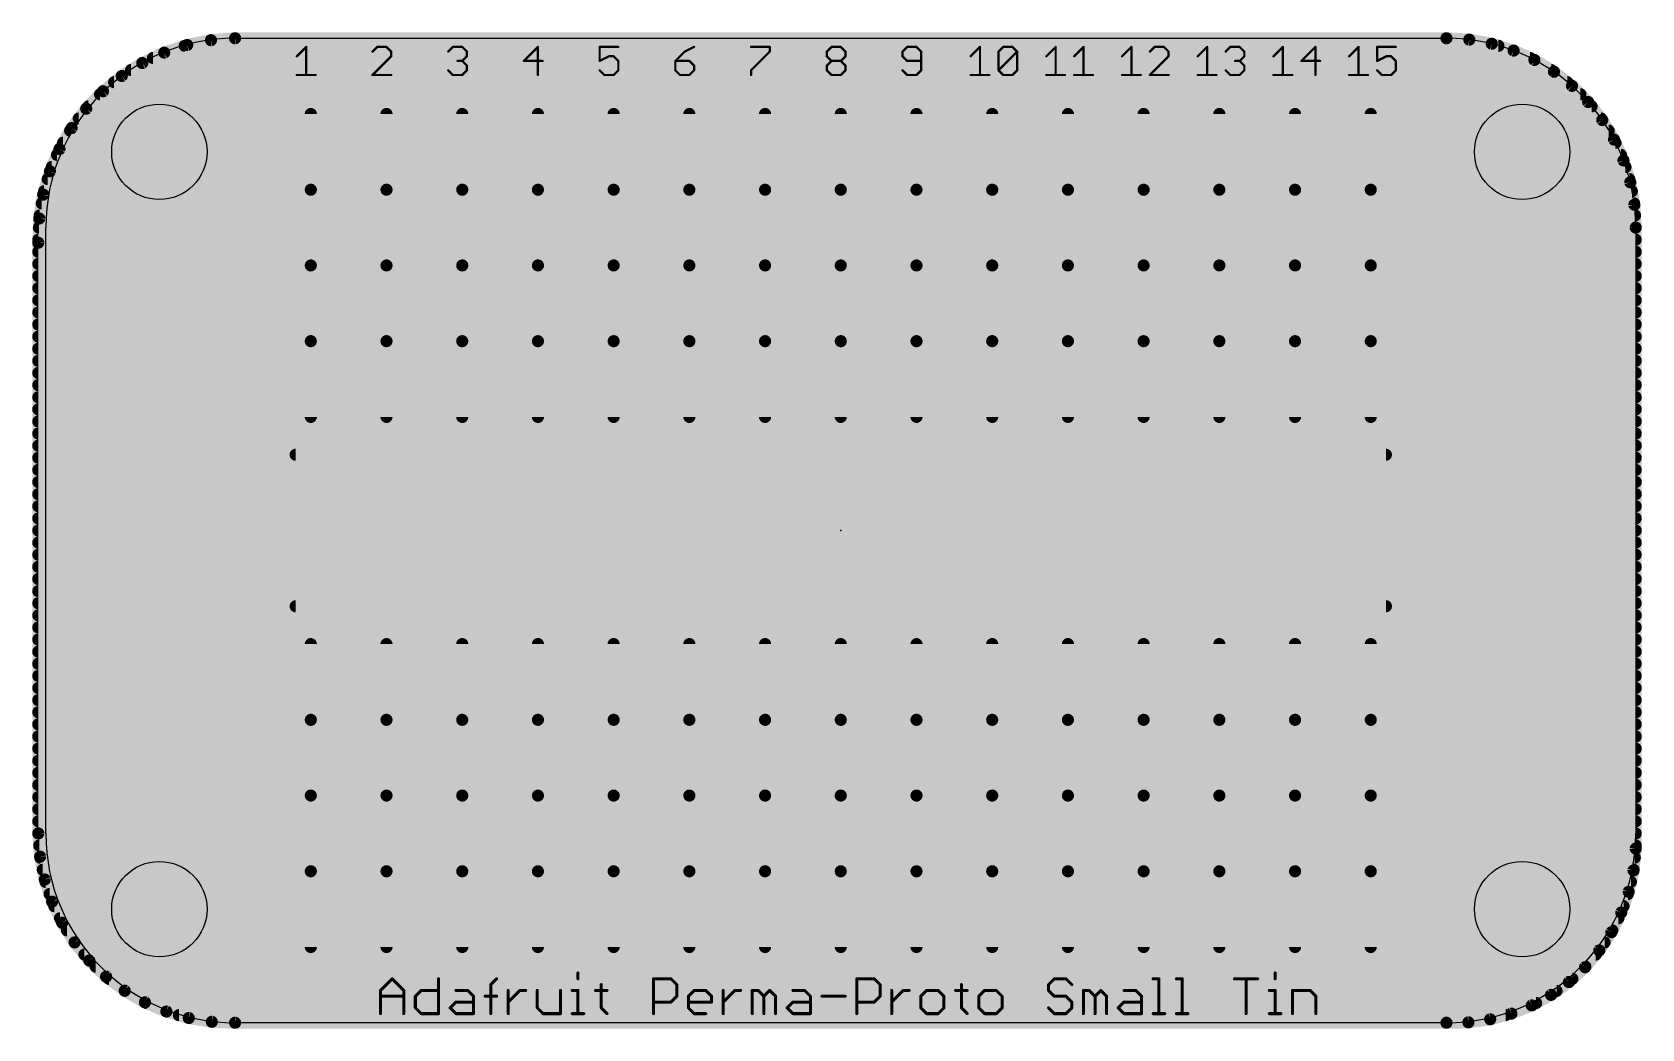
# Model space of a CAD drawing. Extents: x -27.1 to 26.9, y -16.7 to 16.7.
import ezdxf

# ---------------------------------------------------------------- set-up
doc = ezdxf.new("R2010")
doc.units = 0
for name, color, linetype in [('112', 1, 'CONTINUOUS'), ('113', 5, 'CONTINUOUS'), ('16', 132, 'CONTINUOUS'), ('18', 110, 'CONTINUOUS'), ('20', 53, 'CONTINUOUS'), ('21', 253, 'CONTINUOUS'), ('23', 53, 'CONTINUOUS'), ('29', 253, 'CONTINUOUS'), ('30', 253, 'CONTINUOUS'), ('51', 253, 'CONTINUOUS')]:
    doc.layers.add(name, color=color, linetype=linetype)

# ---------------------------------------------------------------- blocks, each defined once
blk = doc.blocks.new('ROUNDV')
at = {"const_width": 0.5}
blk.add_lwpolyline([(0, -0.25, 1), (0, 0.25, 1), (0, -0.25)], format="xyb", dxfattribs=at)

msp = doc.modelspace()

# ---------------------------------------------------------------- linework, layer by layer
at = {"layer": '112', "const_width": 0.4064}
msp.add_lwpolyline([(18.288, -2.54), (-18.288, -2.54)], dxfattribs=at)
at = {"layer": '112', "const_width": 0.2032}
for points in [[(-18.288, -2.4384, 1), (-18.288, -2.6416)], [(18.288, -2.6416, 1), (18.288, -2.4384)]]:
    msp.add_lwpolyline(points, format="xyb", dxfattribs=at)
at = {"layer": '113', "const_width": 0.4064}
msp.add_lwpolyline([(-18.288, 2.54), (18.288, 2.54)], dxfattribs=at)
at = {"layer": '113', "const_width": 0.2032}
for points in [[(-18.288, 2.6416, 1), (-18.288, 2.4384)], [(18.288, 2.4384, 1), (18.288, 2.6416)]]:
    msp.add_lwpolyline(points, format="xyb", dxfattribs=at)
at = {"layer": '16'}
for points, const_width in [([(-17.78, 13.97), (-17.78, 11.43)], 0.4064), ([(-15.24, 13.97), (-15.24, 11.43)], 0.4064), ([(-12.7, 13.97), (-12.7, 11.43)], 0.4064), ([(-10.16, 13.97), (-10.16, 11.43)], 0.4064), ([(-7.62, 13.97), (-7.62, 11.43)], 0.4064), ([(-5.08, 13.97), (-5.08, 11.43)], 0.4064), ([(-2.54, 13.97), (-2.54, 11.43)], 0.4064), ([(0, 13.97), (0, 11.43)], 0.4064), ([(2.54, 13.97), (2.54, 11.43)], 0.4064), ([(5.08, 13.97), (5.08, 11.43)], 0.4064), ([(7.62, 13.97), (7.62, 11.43)], 0.4064), ([(10.16, 13.97), (10.16, 11.43)], 0.4064), ([(12.7, 13.97), (12.7, 11.43)], 0.4064), ([(15.24, 13.97), (15.24, 11.43)], 0.4064), ([(17.78, 13.97), (17.78, 11.43)], 0.4064), ([(-17.78, 11.43), (-17.78, 8.89)], 0.4064), ([(-15.24, 11.43), (-15.24, 8.89)], 0.4064), ([(-12.7, 11.43), (-12.7, 8.89)], 0.4064), ([(-10.16, 11.43), (-10.16, 8.89)], 0.4064), ([(-7.62, 11.43), (-7.62, 8.89)], 0.4064), ([(-5.08, 11.43), (-5.08, 8.89)], 0.4064), ([(-2.54, 11.43), (-2.54, 8.89)], 0.4064), ([(0, 11.43), (0, 8.89)], 0.4064), ([(2.54, 11.43), (2.54, 8.89)], 0.4064), ([(5.08, 11.43), (5.08, 8.89)], 0.4064), ([(7.62, 11.43), (7.62, 8.89)], 0.4064), ([(10.16, 11.43), (10.16, 8.89)], 0.4064), ([(12.7, 11.43), (12.7, 8.89)], 0.4064), ([(15.24, 11.43), (15.24, 8.89)], 0.4064), ([(17.78, 11.43), (17.78, 8.89)], 0.4064), ([(-17.78, 8.89), (-17.78, 6.35)], 0.4064), ([(-15.24, 8.89), (-15.24, 6.35)], 0.4064), ([(-12.7, 8.89), (-12.7, 6.35)], 0.4064), ([(-10.16, 8.89), (-10.16, 6.35)], 0.4064), ([(-7.62, 8.89), (-7.62, 6.35)], 0.4064), ([(-5.08, 8.89), (-5.08, 6.35)], 0.4064), ([(-2.54, 8.89), (-2.54, 6.35)], 0.4064), ([(0, 8.89), (0, 6.35)], 0.4064), ([(2.54, 8.89), (2.54, 6.35)], 0.4064), ([(5.08, 8.89), (5.08, 6.35)], 0.4064), ([(7.62, 8.89), (7.62, 6.35)], 0.4064), ([(10.16, 8.89), (10.16, 6.35)], 0.4064), ([(12.7, 8.89), (12.7, 6.35)], 0.4064), ([(15.24, 8.89), (15.24, 6.35)], 0.4064), ([(17.78, 8.89), (17.78, 6.35)], 0.4064), ([(-17.78, 6.35), (-17.78, 3.81)], 0.4064), ([(-15.24, 6.35), (-15.24, 3.81)], 0.4064), ([(-12.7, 6.35), (-12.7, 3.81)], 0.4064), ([(-10.16, 6.35), (-10.16, 3.81)], 0.4064), ([(-7.62, 6.35), (-7.62, 3.81)], 0.4064), ([(-5.08, 6.35), (-5.08, 3.81)], 0.4064), ([(-2.54, 6.35), (-2.54, 3.81)], 0.4064), ([(0, 6.35), (0, 3.81)], 0.4064), ([(2.54, 6.35), (2.54, 3.81)], 0.4064), ([(5.08, 6.35), (5.08, 3.81)], 0.4064), ([(7.62, 6.35), (7.62, 3.81)], 0.4064), ([(10.16, 6.35), (10.16, 3.81)], 0.4064), ([(12.7, 6.35), (12.7, 3.81)], 0.4064), ([(15.24, 6.35), (15.24, 3.81)], 0.4064), ([(17.78, 6.35), (17.78, 3.81)], 0.4064), ([(-15.24, 1.27), (-17.78, 1.27)], 0.8128), ([(-12.7, 1.27), (-15.24, 1.27)], 0.8128), ([(-10.16, 1.27), (-12.7, 1.27)], 0.8128), ([(-7.62, 1.27), (-10.16, 1.27)], 0.8128), ([(-5.08, 1.27), (-7.62, 1.27)], 0.8128), ([(-2.54, 1.27), (-5.08, 1.27)], 0.8128), ([(-2.54, 1.27), (0, 1.27)], 0.8128), ([(0, 1.27), (2.54, 1.27)], 0.8128), ([(2.54, 1.27), (5.08, 1.27)], 0.8128), ([(5.08, 1.27), (7.62, 1.27)], 0.8128), ([(7.62, 1.27), (10.16, 1.27)], 0.8128), ([(10.16, 1.27), (12.7, 1.27)], 0.8128), ([(12.7, 1.27), (15.24, 1.27)], 0.8128), ([(15.24, 1.27), (17.78, 1.27)], 0.8128), ([(-15.24, -1.27), (-17.78, -1.27)], 0.8128), ([(-12.7, -1.27), (-15.24, -1.27)], 0.8128), ([(-10.16, -1.27), (-12.7, -1.27)], 0.8128), ([(-7.62, -1.27), (-10.16, -1.27)], 0.8128), ([(-5.08, -1.27), (-7.62, -1.27)], 0.8128), ([(-2.54, -1.27), (-5.08, -1.27)], 0.8128), ([(0, -1.27), (-2.54, -1.27)], 0.8128), ([(0, -1.27), (2.54, -1.27)], 0.8128), ([(2.54, -1.27), (5.08, -1.27)], 0.8128), ([(5.08, -1.27), (7.62, -1.27)], 0.8128), ([(7.62, -1.27), (10.16, -1.27)], 0.8128), ([(10.16, -1.27), (12.7, -1.27)], 0.8128), ([(12.7, -1.27), (15.24, -1.27)], 0.8128), ([(15.24, -1.27), (17.78, -1.27)], 0.8128), ([(-17.78, -6.35), (-17.78, -3.81)], 0.4064), ([(-15.24, -6.35), (-15.24, -3.81)], 0.4064), ([(-12.7, -6.35), (-12.7, -3.81)], 0.4064), ([(-10.16, -6.35), (-10.16, -3.81)], 0.4064), ([(-7.62, -6.35), (-7.62, -3.81)], 0.4064), ([(-5.08, -6.35), (-5.08, -3.81)], 0.4064), ([(-2.54, -6.35), (-2.54, -3.81)], 0.4064), ([(0, -6.35), (0, -3.81)], 0.4064), ([(2.54, -6.35), (2.54, -3.81)], 0.4064), ([(5.08, -6.35), (5.08, -3.81)], 0.4064), ([(7.62, -6.35), (7.62, -3.81)], 0.4064), ([(10.16, -6.35), (10.16, -3.81)], 0.4064), ([(12.7, -6.35), (12.7, -3.81)], 0.4064), ([(15.24, -6.35), (15.24, -3.81)], 0.4064), ([(17.78, -6.35), (17.78, -3.81)], 0.4064), ([(-17.78, -8.89), (-17.78, -6.35)], 0.4064), ([(-15.24, -8.89), (-15.24, -6.35)], 0.4064), ([(-12.7, -8.89), (-12.7, -6.35)], 0.4064), ([(-10.16, -8.89), (-10.16, -6.35)], 0.4064), ([(-7.62, -8.89), (-7.62, -6.35)], 0.4064), ([(-5.08, -8.89), (-5.08, -6.35)], 0.4064), ([(-2.54, -8.89), (-2.54, -6.35)], 0.4064), ([(0, -8.89), (0, -6.35)], 0.4064), ([(2.54, -8.89), (2.54, -6.35)], 0.4064), ([(5.08, -8.89), (5.08, -6.35)], 0.4064), ([(7.62, -8.89), (7.62, -6.35)], 0.4064), ([(10.16, -8.89), (10.16, -6.35)], 0.4064), ([(12.7, -8.89), (12.7, -6.35)], 0.4064), ([(15.24, -8.89), (15.24, -6.35)], 0.4064), ([(17.78, -8.89), (17.78, -6.35)], 0.4064), ([(17.78, -8.89), (17.78, -6.35)], 0.4064), ([(-17.78, -11.43), (-17.78, -8.89)], 0.4064), ([(-15.24, -11.43), (-15.24, -8.89)], 0.4064), ([(-12.7, -11.43), (-12.7, -8.89)], 0.4064), ([(-10.16, -11.43), (-10.16, -8.89)], 0.4064), ([(-7.62, -11.43), (-7.62, -8.89)], 0.4064), ([(-5.08, -11.43), (-5.08, -8.89)], 0.4064), ([(-2.54, -11.43), (-2.54, -8.89)], 0.4064), ([(0, -11.43), (0, -8.89)], 0.4064), ([(2.54, -11.43), (2.54, -8.89)], 0.4064), ([(5.08, -11.43), (5.08, -8.89)], 0.4064), ([(7.62, -11.43), (7.62, -8.89)], 0.4064), ([(10.16, -11.43), (10.16, -8.89)], 0.4064), ([(12.7, -11.43), (12.7, -8.89)], 0.4064), ([(15.24, -11.43), (15.24, -8.89)], 0.4064), ([(17.78, -11.43), (17.78, -8.89)], 0.4064), ([(-17.78, -13.97), (-17.78, -11.43)], 0.4064), ([(-15.24, -13.97), (-15.24, -11.43)], 0.4064), ([(-12.7, -13.97), (-12.7, -11.43)], 0.4064), ([(-10.16, -13.97), (-10.16, -11.43)], 0.4064), ([(-7.62, -13.97), (-7.62, -11.43)], 0.4064), ([(-5.08, -13.97), (-5.08, -11.43)], 0.4064), ([(-2.54, -13.97), (-2.54, -11.43)], 0.4064), ([(0, -13.97), (0, -11.43)], 0.4064), ([(2.54, -13.97), (2.54, -11.43)], 0.4064), ([(5.08, -13.97), (5.08, -11.43)], 0.4064), ([(7.62, -13.97), (7.62, -11.43)], 0.4064), ([(10.16, -13.97), (10.16, -11.43)], 0.4064), ([(12.7, -13.97), (12.7, -11.43)], 0.4064), ([(15.24, -13.97), (15.24, -11.43)], 0.4064), ([(17.78, -13.97), (17.78, -11.43)], 0.4064)]:
    msp.add_lwpolyline(points, dxfattribs=dict(at, const_width=const_width))
for points, const_width in [([(-17.6784, 13.97, 1), (-17.8816, 13.97)], 0.2032), ([(-15.1384, 13.97, 1), (-15.3416, 13.97)], 0.2032), ([(-12.5984, 13.97, 1), (-12.8016, 13.97)], 0.2032), ([(-10.0584, 13.97, 1), (-10.2616, 13.97)], 0.2032), ([(-7.5184, 13.97, 1), (-7.7216, 13.97)], 0.2032), ([(-4.9784, 13.97, 1), (-5.1816, 13.97)], 0.2032), ([(-2.4384, 13.97, 1), (-2.6416, 13.97)], 0.2032), ([(0.1016, 13.97, 1), (-0.1016, 13.97)], 0.2032), ([(2.6416, 13.97, 1), (2.4384, 13.97)], 0.2032), ([(5.1816, 13.97, 1), (4.9784, 13.97)], 0.2032), ([(7.7216, 13.97, 1), (7.5184, 13.97)], 0.2032), ([(10.2616, 13.97, 1), (10.0584, 13.97)], 0.2032), ([(12.8016, 13.97, 1), (12.5984, 13.97)], 0.2032), ([(15.3416, 13.97, 1), (15.1384, 13.97)], 0.2032), ([(17.8816, 13.97, 1), (17.6784, 13.97)], 0.2032), ([(-17.6784, 11.43, 1), (-17.8816, 11.43)], 0.2032), ([(-17.8816, 11.43, 1), (-17.6784, 11.43)], 0.2032), ([(-15.1384, 11.43, 1), (-15.3416, 11.43)], 0.2032), ([(-15.3416, 11.43, 1), (-15.1384, 11.43)], 0.2032), ([(-12.5984, 11.43, 1), (-12.8016, 11.43)], 0.2032), ([(-12.8016, 11.43, 1), (-12.5984, 11.43)], 0.2032), ([(-10.0584, 11.43, 1), (-10.2616, 11.43)], 0.2032), ([(-10.2616, 11.43, 1), (-10.0584, 11.43)], 0.2032), ([(-7.5184, 11.43, 1), (-7.7216, 11.43)], 0.2032), ([(-7.7216, 11.43, 1), (-7.5184, 11.43)], 0.2032), ([(-4.9784, 11.43, 1), (-5.1816, 11.43)], 0.2032), ([(-5.1816, 11.43, 1), (-4.9784, 11.43)], 0.2032), ([(-2.4384, 11.43, 1), (-2.6416, 11.43)], 0.2032), ([(-2.6416, 11.43, 1), (-2.4384, 11.43)], 0.2032), ([(0.1016, 11.43, 1), (-0.1016, 11.43)], 0.2032), ([(-0.1016, 11.43, 1), (0.1016, 11.43)], 0.2032), ([(2.6416, 11.43, 1), (2.4384, 11.43)], 0.2032), ([(2.4384, 11.43, 1), (2.6416, 11.43)], 0.2032), ([(5.1816, 11.43, 1), (4.9784, 11.43)], 0.2032), ([(4.9784, 11.43, 1), (5.1816, 11.43)], 0.2032), ([(7.7216, 11.43, 1), (7.5184, 11.43)], 0.2032), ([(7.5184, 11.43, 1), (7.7216, 11.43)], 0.2032), ([(10.2616, 11.43, 1), (10.0584, 11.43)], 0.2032), ([(10.0584, 11.43, 1), (10.2616, 11.43)], 0.2032), ([(12.8016, 11.43, 1), (12.5984, 11.43)], 0.2032), ([(12.5984, 11.43, 1), (12.8016, 11.43)], 0.2032), ([(15.3416, 11.43, 1), (15.1384, 11.43)], 0.2032), ([(15.1384, 11.43, 1), (15.3416, 11.43)], 0.2032), ([(17.8816, 11.43, 1), (17.6784, 11.43)], 0.2032), ([(17.6784, 11.43, 1), (17.8816, 11.43)], 0.2032), ([(-17.6784, 8.89, 1), (-17.8816, 8.89)], 0.2032), ([(-17.8816, 8.89, 1), (-17.6784, 8.89)], 0.2032), ([(-15.1384, 8.89, 1), (-15.3416, 8.89)], 0.2032), ([(-15.3416, 8.89, 1), (-15.1384, 8.89)], 0.2032), ([(-12.5984, 8.89, 1), (-12.8016, 8.89)], 0.2032), ([(-12.8016, 8.89, 1), (-12.5984, 8.89)], 0.2032), ([(-10.0584, 8.89, 1), (-10.2616, 8.89)], 0.2032), ([(-10.2616, 8.89, 1), (-10.0584, 8.89)], 0.2032), ([(-7.5184, 8.89, 1), (-7.7216, 8.89)], 0.2032), ([(-7.7216, 8.89, 1), (-7.5184, 8.89)], 0.2032), ([(-4.9784, 8.89, 1), (-5.1816, 8.89)], 0.2032), ([(-5.1816, 8.89, 1), (-4.9784, 8.89)], 0.2032), ([(-2.4384, 8.89, 1), (-2.6416, 8.89)], 0.2032), ([(-2.6416, 8.89, 1), (-2.4384, 8.89)], 0.2032), ([(0.1016, 8.89, 1), (-0.1016, 8.89)], 0.2032), ([(-0.1016, 8.89, 1), (0.1016, 8.89)], 0.2032), ([(2.6416, 8.89, 1), (2.4384, 8.89)], 0.2032), ([(2.4384, 8.89, 1), (2.6416, 8.89)], 0.2032), ([(5.1816, 8.89, 1), (4.9784, 8.89)], 0.2032), ([(4.9784, 8.89, 1), (5.1816, 8.89)], 0.2032), ([(7.7216, 8.89, 1), (7.5184, 8.89)], 0.2032), ([(7.5184, 8.89, 1), (7.7216, 8.89)], 0.2032), ([(10.2616, 8.89, 1), (10.0584, 8.89)], 0.2032), ([(10.0584, 8.89, 1), (10.2616, 8.89)], 0.2032), ([(12.8016, 8.89, 1), (12.5984, 8.89)], 0.2032), ([(12.5984, 8.89, 1), (12.8016, 8.89)], 0.2032), ([(15.3416, 8.89, 1), (15.1384, 8.89)], 0.2032), ([(15.1384, 8.89, 1), (15.3416, 8.89)], 0.2032), ([(17.8816, 8.89, 1), (17.6784, 8.89)], 0.2032), ([(17.6784, 8.89, 1), (17.8816, 8.89)], 0.2032), ([(-17.6784, 6.35, 1), (-17.8816, 6.35)], 0.2032), ([(-15.1384, 6.35, 1), (-15.3416, 6.35)], 0.2032), ([(-12.5984, 6.35, 1), (-12.8016, 6.35)], 0.2032), ([(-10.0584, 6.35, 1), (-10.2616, 6.35)], 0.2032), ([(-7.5184, 6.35, 1), (-7.7216, 6.35)], 0.2032), ([(-4.9784, 6.35, 1), (-5.1816, 6.35)], 0.2032), ([(-2.4384, 6.35, 1), (-2.6416, 6.35)], 0.2032), ([(0.1016, 6.35, 1), (-0.1016, 6.35)], 0.2032), ([(2.6416, 6.35, 1), (2.4384, 6.35)], 0.2032), ([(5.1816, 6.35, 1), (4.9784, 6.35)], 0.2032), ([(7.7216, 6.35, 1), (7.5184, 6.35)], 0.2032), ([(10.2616, 6.35, 1), (10.0584, 6.35)], 0.2032), ([(12.8016, 6.35, 1), (12.5984, 6.35)], 0.2032), ([(15.3416, 6.35, 1), (15.1384, 6.35)], 0.2032), ([(17.8816, 6.35, 1), (17.6784, 6.35)], 0.2032), ([(-17.8816, 6.35, 1), (-17.6784, 6.35)], 0.2032), ([(-15.3416, 6.35, 1), (-15.1384, 6.35)], 0.2032), ([(-12.8016, 6.35, 1), (-12.5984, 6.35)], 0.2032), ([(-10.2616, 6.35, 1), (-10.0584, 6.35)], 0.2032), ([(-7.7216, 6.35, 1), (-7.5184, 6.35)], 0.2032), ([(-5.1816, 6.35, 1), (-4.9784, 6.35)], 0.2032), ([(-2.6416, 6.35, 1), (-2.4384, 6.35)], 0.2032), ([(-0.1016, 6.35, 1), (0.1016, 6.35)], 0.2032), ([(2.4384, 6.35, 1), (2.6416, 6.35)], 0.2032), ([(4.9784, 6.35, 1), (5.1816, 6.35)], 0.2032), ([(7.5184, 6.35, 1), (7.7216, 6.35)], 0.2032), ([(10.0584, 6.35, 1), (10.2616, 6.35)], 0.2032), ([(12.5984, 6.35, 1), (12.8016, 6.35)], 0.2032), ([(15.1384, 6.35, 1), (15.3416, 6.35)], 0.2032), ([(17.6784, 6.35, 1), (17.8816, 6.35)], 0.2032), ([(-17.8816, 3.81, 1), (-17.6784, 3.81)], 0.2032), ([(-15.3416, 3.81, 1), (-15.1384, 3.81)], 0.2032), ([(-12.8016, 3.81, 1), (-12.5984, 3.81)], 0.2032), ([(-10.2616, 3.81, 1), (-10.0584, 3.81)], 0.2032), ([(-7.7216, 3.81, 1), (-7.5184, 3.81)], 0.2032), ([(-5.1816, 3.81, 1), (-4.9784, 3.81)], 0.2032), ([(-2.6416, 3.81, 1), (-2.4384, 3.81)], 0.2032), ([(-0.1016, 3.81, 1), (0.1016, 3.81)], 0.2032), ([(2.4384, 3.81, 1), (2.6416, 3.81)], 0.2032), ([(4.9784, 3.81, 1), (5.1816, 3.81)], 0.2032), ([(7.5184, 3.81, 1), (7.7216, 3.81)], 0.2032), ([(10.0584, 3.81, 1), (10.2616, 3.81)], 0.2032), ([(12.5984, 3.81, 1), (12.8016, 3.81)], 0.2032), ([(15.1384, 3.81, 1), (15.3416, 3.81)], 0.2032), ([(17.6784, 3.81, 1), (17.8816, 3.81)], 0.2032), ([(-17.78, 1.4732, 1), (-17.78, 1.0668)], 0.4064), ([(-15.24, 1.4732, 1), (-15.24, 1.0668)], 0.4064), ([(-15.24, 1.0668, 1), (-15.24, 1.4732)], 0.4064), ([(-12.7, 1.4732, 1), (-12.7, 1.0668)], 0.4064), ([(-12.7, 1.0668, 1), (-12.7, 1.4732)], 0.4064), ([(-10.16, 1.4732, 1), (-10.16, 1.0668)], 0.4064), ([(-10.16, 1.0668, 1), (-10.16, 1.4732)], 0.4064), ([(-7.62, 1.4732, 1), (-7.62, 1.0668)], 0.4064), ([(-7.62, 1.0668, 1), (-7.62, 1.4732)], 0.4064), ([(-5.08, 1.4732, 1), (-5.08, 1.0668)], 0.4064), ([(-5.08, 1.0668, 1), (-5.08, 1.4732)], 0.4064), ([(-2.54, 1.4732, 1), (-2.54, 1.0668)], 0.4064), ([(-2.54, 1.0668, 1), (-2.54, 1.4732)], 0.4064), ([(0, 1.4732, 1), (0, 1.0668)], 0.4064), ([(0, 1.0668, 1), (0, 1.4732)], 0.4064), ([(2.54, 1.4732, 1), (2.54, 1.0668)], 0.4064), ([(2.54, 1.0668, 1), (2.54, 1.4732)], 0.4064), ([(5.08, 1.4732, 1), (5.08, 1.0668)], 0.4064), ([(5.08, 1.0668, 1), (5.08, 1.4732)], 0.4064), ([(7.62, 1.4732, 1), (7.62, 1.0668)], 0.4064), ([(7.62, 1.0668, 1), (7.62, 1.4732)], 0.4064), ([(10.16, 1.4732, 1), (10.16, 1.0668)], 0.4064), ([(10.16, 1.0668, 1), (10.16, 1.4732)], 0.4064), ([(12.7, 1.4732, 1), (12.7, 1.0668)], 0.4064), ([(12.7, 1.0668, 1), (12.7, 1.4732)], 0.4064), ([(15.24, 1.4732, 1), (15.24, 1.0668)], 0.4064), ([(15.24, 1.0668, 1), (15.24, 1.4732)], 0.4064), ([(17.78, 1.0668, 1), (17.78, 1.4732)], 0.4064), ([(-17.78, -1.0668, 1), (-17.78, -1.4732)], 0.4064), ([(-15.24, -1.0668, 1), (-15.24, -1.4732)], 0.4064), ([(-15.24, -1.4732, 1), (-15.24, -1.0668)], 0.4064), ([(-12.7, -1.0668, 1), (-12.7, -1.4732)], 0.4064), ([(-12.7, -1.4732, 1), (-12.7, -1.0668)], 0.4064), ([(-10.16, -1.0668, 1), (-10.16, -1.4732)], 0.4064), ([(-10.16, -1.4732, 1), (-10.16, -1.0668)], 0.4064), ([(-7.62, -1.0668, 1), (-7.62, -1.4732)], 0.4064), ([(-7.62, -1.4732, 1), (-7.62, -1.0668)], 0.4064), ([(-5.08, -1.0668, 1), (-5.08, -1.4732)], 0.4064), ([(-5.08, -1.4732, 1), (-5.08, -1.0668)], 0.4064), ([(-2.54, -1.0668, 1), (-2.54, -1.4732)], 0.4064), ([(-2.54, -1.4732, 1), (-2.54, -1.0668)], 0.4064), ([(0, -1.0668, 1), (0, -1.4732)], 0.4064), ([(0, -1.4732, 1), (0, -1.0668)], 0.4064), ([(2.54, -1.0668, 1), (2.54, -1.4732)], 0.4064), ([(2.54, -1.4732, 1), (2.54, -1.0668)], 0.4064), ([(5.08, -1.0668, 1), (5.08, -1.4732)], 0.4064), ([(5.08, -1.4732, 1), (5.08, -1.0668)], 0.4064), ([(7.62, -1.0668, 1), (7.62, -1.4732)], 0.4064), ([(7.62, -1.4732, 1), (7.62, -1.0668)], 0.4064), ([(10.16, -1.0668, 1), (10.16, -1.4732)], 0.4064), ([(10.16, -1.4732, 1), (10.16, -1.0668)], 0.4064), ([(12.7, -1.0668, 1), (12.7, -1.4732)], 0.4064), ([(12.7, -1.4732, 1), (12.7, -1.0668)], 0.4064), ([(15.24, -1.0668, 1), (15.24, -1.4732)], 0.4064), ([(15.24, -1.4732, 1), (15.24, -1.0668)], 0.4064), ([(17.78, -1.4732, 1), (17.78, -1.0668)], 0.4064), ([(-17.6784, -3.81, 1), (-17.8816, -3.81)], 0.2032), ([(-15.1384, -3.81, 1), (-15.3416, -3.81)], 0.2032), ([(-12.5984, -3.81, 1), (-12.8016, -3.81)], 0.2032), ([(-10.0584, -3.81, 1), (-10.2616, -3.81)], 0.2032), ([(-7.5184, -3.81, 1), (-7.7216, -3.81)], 0.2032), ([(-4.9784, -3.81, 1), (-5.1816, -3.81)], 0.2032), ([(-2.4384, -3.81, 1), (-2.6416, -3.81)], 0.2032), ([(0.1016, -3.81, 1), (-0.1016, -3.81)], 0.2032), ([(2.6416, -3.81, 1), (2.4384, -3.81)], 0.2032), ([(5.1816, -3.81, 1), (4.9784, -3.81)], 0.2032), ([(7.7216, -3.81, 1), (7.5184, -3.81)], 0.2032), ([(10.2616, -3.81, 1), (10.0584, -3.81)], 0.2032), ([(12.8016, -3.81, 1), (12.5984, -3.81)], 0.2032), ([(15.3416, -3.81, 1), (15.1384, -3.81)], 0.2032), ([(17.8816, -3.81, 1), (17.6784, -3.81)], 0.2032), ([(-17.6784, -6.35, 1), (-17.8816, -6.35)], 0.2032), ([(-17.8816, -6.35, 1), (-17.6784, -6.35)], 0.2032), ([(-15.1384, -6.35, 1), (-15.3416, -6.35)], 0.2032), ([(-15.3416, -6.35, 1), (-15.1384, -6.35)], 0.2032), ([(-12.5984, -6.35, 1), (-12.8016, -6.35)], 0.2032), ([(-12.8016, -6.35, 1), (-12.5984, -6.35)], 0.2032), ([(-10.0584, -6.35, 1), (-10.2616, -6.35)], 0.2032), ([(-10.2616, -6.35, 1), (-10.0584, -6.35)], 0.2032), ([(-7.5184, -6.35, 1), (-7.7216, -6.35)], 0.2032), ([(-7.7216, -6.35, 1), (-7.5184, -6.35)], 0.2032), ([(-4.9784, -6.35, 1), (-5.1816, -6.35)], 0.2032), ([(-5.1816, -6.35, 1), (-4.9784, -6.35)], 0.2032), ([(-2.4384, -6.35, 1), (-2.6416, -6.35)], 0.2032), ([(-2.6416, -6.35, 1), (-2.4384, -6.35)], 0.2032), ([(0.1016, -6.35, 1), (-0.1016, -6.35)], 0.2032), ([(-0.1016, -6.35, 1), (0.1016, -6.35)], 0.2032), ([(2.6416, -6.35, 1), (2.4384, -6.35)], 0.2032), ([(2.4384, -6.35, 1), (2.6416, -6.35)], 0.2032), ([(5.1816, -6.35, 1), (4.9784, -6.35)], 0.2032), ([(4.9784, -6.35, 1), (5.1816, -6.35)], 0.2032), ([(7.7216, -6.35, 1), (7.5184, -6.35)], 0.2032), ([(7.5184, -6.35, 1), (7.7216, -6.35)], 0.2032), ([(10.2616, -6.35, 1), (10.0584, -6.35)], 0.2032), ([(10.0584, -6.35, 1), (10.2616, -6.35)], 0.2032), ([(12.8016, -6.35, 1), (12.5984, -6.35)], 0.2032), ([(12.5984, -6.35, 1), (12.8016, -6.35)], 0.2032), ([(15.3416, -6.35, 1), (15.1384, -6.35)], 0.2032), ([(15.1384, -6.35, 1), (15.3416, -6.35)], 0.2032), ([(17.8816, -6.35, 1), (17.6784, -6.35)], 0.2032), ([(17.8816, -6.35, 1), (17.6784, -6.35)], 0.2032), ([(17.6784, -6.35, 1), (17.8816, -6.35)], 0.2032), ([(-17.6784, -8.89, 1), (-17.8816, -8.89)], 0.2032), ([(-17.8816, -8.89, 1), (-17.6784, -8.89)], 0.2032), ([(-15.1384, -8.89, 1), (-15.3416, -8.89)], 0.2032), ([(-15.3416, -8.89, 1), (-15.1384, -8.89)], 0.2032), ([(-12.5984, -8.89, 1), (-12.8016, -8.89)], 0.2032), ([(-12.8016, -8.89, 1), (-12.5984, -8.89)], 0.2032), ([(-10.0584, -8.89, 1), (-10.2616, -8.89)], 0.2032), ([(-10.2616, -8.89, 1), (-10.0584, -8.89)], 0.2032), ([(-7.5184, -8.89, 1), (-7.7216, -8.89)], 0.2032), ([(-7.7216, -8.89, 1), (-7.5184, -8.89)], 0.2032), ([(-4.9784, -8.89, 1), (-5.1816, -8.89)], 0.2032), ([(-5.1816, -8.89, 1), (-4.9784, -8.89)], 0.2032), ([(-2.4384, -8.89, 1), (-2.6416, -8.89)], 0.2032), ([(-2.6416, -8.89, 1), (-2.4384, -8.89)], 0.2032), ([(0.1016, -8.89, 1), (-0.1016, -8.89)], 0.2032), ([(-0.1016, -8.89, 1), (0.1016, -8.89)], 0.2032), ([(2.6416, -8.89, 1), (2.4384, -8.89)], 0.2032), ([(2.4384, -8.89, 1), (2.6416, -8.89)], 0.2032), ([(5.1816, -8.89, 1), (4.9784, -8.89)], 0.2032), ([(4.9784, -8.89, 1), (5.1816, -8.89)], 0.2032), ([(7.7216, -8.89, 1), (7.5184, -8.89)], 0.2032), ([(7.5184, -8.89, 1), (7.7216, -8.89)], 0.2032), ([(10.2616, -8.89, 1), (10.0584, -8.89)], 0.2032), ([(10.0584, -8.89, 1), (10.2616, -8.89)], 0.2032), ([(12.8016, -8.89, 1), (12.5984, -8.89)], 0.2032), ([(12.5984, -8.89, 1), (12.8016, -8.89)], 0.2032), ([(15.3416, -8.89, 1), (15.1384, -8.89)], 0.2032), ([(15.1384, -8.89, 1), (15.3416, -8.89)], 0.2032), ([(17.8816, -8.89, 1), (17.6784, -8.89)], 0.2032), ([(17.6784, -8.89, 1), (17.8816, -8.89)], 0.2032), ([(17.6784, -8.89, 1), (17.8816, -8.89)], 0.2032), ([(-17.6784, -11.43, 1), (-17.8816, -11.43)], 0.2032), ([(-17.8816, -11.43, 1), (-17.6784, -11.43)], 0.2032), ([(-15.1384, -11.43, 1), (-15.3416, -11.43)], 0.2032), ([(-15.3416, -11.43, 1), (-15.1384, -11.43)], 0.2032), ([(-12.5984, -11.43, 1), (-12.8016, -11.43)], 0.2032), ([(-12.8016, -11.43, 1), (-12.5984, -11.43)], 0.2032), ([(-10.0584, -11.43, 1), (-10.2616, -11.43)], 0.2032), ([(-10.2616, -11.43, 1), (-10.0584, -11.43)], 0.2032), ([(-7.5184, -11.43, 1), (-7.7216, -11.43)], 0.2032), ([(-7.7216, -11.43, 1), (-7.5184, -11.43)], 0.2032), ([(-4.9784, -11.43, 1), (-5.1816, -11.43)], 0.2032), ([(-5.1816, -11.43, 1), (-4.9784, -11.43)], 0.2032), ([(-2.4384, -11.43, 1), (-2.6416, -11.43)], 0.2032), ([(-2.6416, -11.43, 1), (-2.4384, -11.43)], 0.2032), ([(0.1016, -11.43, 1), (-0.1016, -11.43)], 0.2032), ([(-0.1016, -11.43, 1), (0.1016, -11.43)], 0.2032), ([(2.6416, -11.43, 1), (2.4384, -11.43)], 0.2032), ([(2.4384, -11.43, 1), (2.6416, -11.43)], 0.2032), ([(5.1816, -11.43, 1), (4.9784, -11.43)], 0.2032), ([(4.9784, -11.43, 1), (5.1816, -11.43)], 0.2032), ([(7.7216, -11.43, 1), (7.5184, -11.43)], 0.2032), ([(7.5184, -11.43, 1), (7.7216, -11.43)], 0.2032), ([(10.2616, -11.43, 1), (10.0584, -11.43)], 0.2032), ([(10.0584, -11.43, 1), (10.2616, -11.43)], 0.2032), ([(12.8016, -11.43, 1), (12.5984, -11.43)], 0.2032), ([(12.5984, -11.43, 1), (12.8016, -11.43)], 0.2032), ([(15.3416, -11.43, 1), (15.1384, -11.43)], 0.2032), ([(15.1384, -11.43, 1), (15.3416, -11.43)], 0.2032), ([(17.8816, -11.43, 1), (17.6784, -11.43)], 0.2032), ([(17.6784, -11.43, 1), (17.8816, -11.43)], 0.2032), ([(-17.8816, -13.97, 1), (-17.6784, -13.97)], 0.2032), ([(-15.3416, -13.97, 1), (-15.1384, -13.97)], 0.2032), ([(-12.8016, -13.97, 1), (-12.5984, -13.97)], 0.2032), ([(-10.2616, -13.97, 1), (-10.0584, -13.97)], 0.2032), ([(-7.7216, -13.97, 1), (-7.5184, -13.97)], 0.2032), ([(-5.1816, -13.97, 1), (-4.9784, -13.97)], 0.2032), ([(-2.6416, -13.97, 1), (-2.4384, -13.97)], 0.2032), ([(-0.1016, -13.97, 1), (0.1016, -13.97)], 0.2032), ([(2.4384, -13.97, 1), (2.6416, -13.97)], 0.2032), ([(4.9784, -13.97, 1), (5.1816, -13.97)], 0.2032), ([(7.5184, -13.97, 1), (7.7216, -13.97)], 0.2032), ([(10.0584, -13.97, 1), (10.2616, -13.97)], 0.2032), ([(12.5984, -13.97, 1), (12.8016, -13.97)], 0.2032), ([(15.1384, -13.97, 1), (15.3416, -13.97)], 0.2032), ([(17.6784, -13.97, 1), (17.8816, -13.97)], 0.2032)]:
    msp.add_lwpolyline(points, format="xyb", dxfattribs=dict(at, const_width=const_width))
at = {"layer": '20'}
for centre in [(-22.86, 12.7), (22.86, 12.7), (-22.86, -12.7), (22.86, -12.7)]:
    msp.add_circle(centre, 1.6, dxfattribs=at)
at = {"layer": '21'}
for p, q in [((-20.32, 16.51), (20.32, 16.51)), ((-26.67, -10.16), (-26.67, 10.16)), ((26.67, 10.16), (26.67, -10.16)), ((20.32, -16.51), (-20.32, -16.51))]:
    msp.add_line(p, q, dxfattribs=at)
at = {"layer": '21', "const_width": 0.0762}
for points in [[(-18.2499, 15.9052), (-17.9364, 16.2187)], [(-17.9364, 16.2187), (-17.9364, 15.2781)], [(-15.5531, 16.2187), (-15.7099, 16.0619)], [(-15.2396, 16.2187), (-15.5531, 16.2187)], [(-15.0828, 16.0619), (-15.2396, 16.2187)], [(-13.1699, 16.0619), (-13.0131, 16.2187)], [(-13.0131, 16.2187), (-12.6996, 16.2187)], [(-12.6996, 16.2187), (-12.5428, 16.0619)], [(-10.1596, 16.2187), (-10.6299, 15.7484)], [(-10.1596, 15.2781), (-10.1596, 16.2187)], [(-7.4628, 16.2187), (-8.0899, 16.2187)], [(-8.0899, 16.2187), (-8.0899, 15.7484)], [(-4.9228, 16.2187), (-5.2364, 16.0619)], [(-3.0099, 16.2187), (-2.3828, 16.2187)], [(-2.3828, 16.2187), (-2.3828, 16.0619)], [(-0.4699, 16.0619), (-0.3131, 16.2187)], [(-0.3131, 16.2187), (0.0004, 16.2187)], [(0.0004, 16.2187), (0.1572, 16.0619)], [(2.2269, 16.2187), (2.0701, 16.0619)], [(2.5404, 16.2187), (2.2269, 16.2187)], [(2.6972, 16.0619), (2.5404, 16.2187)], [(4.3561, 15.9052), (4.6696, 16.2187)], [(4.6696, 16.2187), (4.6696, 15.2781)], [(5.2916, 16.0619), (5.4484, 16.2187)], [(5.4484, 16.2187), (5.7619, 16.2187)], [(5.7619, 16.2187), (5.9187, 16.0619)], [(6.8961, 15.9052), (7.2096, 16.2187)], [(7.2096, 16.2187), (7.2096, 15.2781)], [(7.8316, 15.9052), (8.1452, 16.2187)], [(8.1452, 16.2187), (8.1452, 15.2781)], [(9.4361, 15.9052), (9.7496, 16.2187)], [(9.7496, 16.2187), (9.7496, 15.2781)], [(10.5284, 16.2187), (10.3716, 16.0619)], [(10.8419, 16.2187), (10.5284, 16.2187)], [(10.9987, 16.0619), (10.8419, 16.2187)], [(11.9761, 15.9052), (12.2896, 16.2187)], [(12.2896, 16.2187), (12.2896, 15.2781)], [(12.9116, 16.0619), (13.0684, 16.2187)], [(13.0684, 16.2187), (13.3819, 16.2187)], [(13.3819, 16.2187), (13.5387, 16.0619)], [(14.5161, 15.9052), (14.8296, 16.2187)], [(14.8296, 16.2187), (14.8296, 15.2781)], [(15.9219, 16.2187), (15.4516, 15.7484)], [(15.9219, 15.2781), (15.9219, 16.2187)], [(17.0561, 15.9052), (17.3696, 16.2187)], [(17.3696, 16.2187), (17.3696, 15.2781)], [(18.6187, 16.2187), (17.9916, 16.2187)], [(17.9916, 16.2187), (17.9916, 15.7484)], [(-15.7099, 15.2781), (-15.0828, 15.9052)], [(-15.0828, 15.9052), (-15.0828, 16.0619)], [(-12.6996, 15.7484), (-12.8564, 15.7484)], [(-12.5428, 15.9052), (-12.6996, 15.7484)], [(-12.6996, 15.7484), (-12.5428, 15.5916)], [(-12.5428, 16.0619), (-12.5428, 15.9052)], [(-10.6299, 15.7484), (-10.0028, 15.7484)], [(-8.0899, 15.7484), (-7.7764, 15.9052)], [(-7.7764, 15.9052), (-7.6196, 15.9052)], [(-7.6196, 15.9052), (-7.4628, 15.7484)], [(-7.4628, 15.7484), (-7.4628, 15.4349)], [(-5.2364, 16.0619), (-5.5499, 15.7484)], [(-5.5499, 15.7484), (-5.5499, 15.4349)], [(-5.0796, 15.7484), (-5.5499, 15.7484)], [(-4.9228, 15.5916), (-5.0796, 15.7484)], [(-2.3828, 16.0619), (-3.0099, 15.4349)], [(-0.4699, 15.9052), (-0.4699, 16.0619)], [(-0.3131, 15.7484), (-0.4699, 15.9052)], [(-0.4699, 15.5916), (-0.3131, 15.7484)], [(-0.3131, 15.7484), (0.0004, 15.7484)], [(0.1572, 15.9052), (0.0004, 15.7484)], [(0.0004, 15.7484), (0.1572, 15.5916)], [(0.1572, 16.0619), (0.1572, 15.9052)], [(2.0701, 16.0619), (2.0701, 15.9052)], [(2.0701, 15.9052), (2.2269, 15.7484)], [(2.2269, 15.7484), (2.6972, 15.7484)], [(2.6972, 15.4349), (2.6972, 16.0619)], [(5.2916, 15.4349), (5.2916, 16.0619)], [(5.2916, 15.4349), (5.9187, 16.0619)], [(5.9187, 16.0619), (5.9187, 15.4349)], [(10.3716, 15.2781), (10.9987, 15.9052)], [(10.9987, 15.9052), (10.9987, 16.0619)], [(13.3819, 15.7484), (13.2252, 15.7484)], [(13.5387, 15.9052), (13.3819, 15.7484)], [(13.3819, 15.7484), (13.5387, 15.5916)], [(13.5387, 16.0619), (13.5387, 15.9052)], [(15.4516, 15.7484), (16.0787, 15.7484)], [(17.9916, 15.7484), (18.3052, 15.9052)], [(18.3052, 15.9052), (18.4619, 15.9052)], [(18.4619, 15.9052), (18.6187, 15.7484)], [(18.6187, 15.7484), (18.6187, 15.4349)], [(-18.2499, 15.2781), (-17.6228, 15.2781)], [(-15.0828, 15.2781), (-15.7099, 15.2781)], [(-13.0131, 15.2781), (-13.1699, 15.4349)], [(-12.6996, 15.2781), (-13.0131, 15.2781)], [(-12.5428, 15.4349), (-12.6996, 15.2781)], [(-12.5428, 15.5916), (-12.5428, 15.4349)], [(-7.9331, 15.2781), (-8.0899, 15.4349)], [(-7.6196, 15.2781), (-7.9331, 15.2781)], [(-7.4628, 15.4349), (-7.6196, 15.2781)], [(-5.5499, 15.4349), (-5.3931, 15.2781)], [(-5.3931, 15.2781), (-5.0796, 15.2781)], [(-5.0796, 15.2781), (-4.9228, 15.4349)], [(-4.9228, 15.4349), (-4.9228, 15.5916)], [(-3.0099, 15.4349), (-3.0099, 15.2781)], [(-0.4699, 15.4349), (-0.4699, 15.5916)], [(-0.3131, 15.2781), (-0.4699, 15.4349)], [(0.0004, 15.2781), (-0.3131, 15.2781)], [(0.1572, 15.4349), (0.0004, 15.2781)], [(0.1572, 15.5916), (0.1572, 15.4349)], [(2.0701, 15.4349), (2.2269, 15.2781)], [(2.2269, 15.2781), (2.5404, 15.2781)], [(2.5404, 15.2781), (2.6972, 15.4349)], [(4.3561, 15.2781), (4.9832, 15.2781)], [(5.4484, 15.2781), (5.2916, 15.4349)], [(5.7619, 15.2781), (5.4484, 15.2781)], [(5.9187, 15.4349), (5.7619, 15.2781)], [(6.8961, 15.2781), (7.5232, 15.2781)], [(7.8316, 15.2781), (8.4587, 15.2781)], [(9.4361, 15.2781), (10.0632, 15.2781)], [(10.9987, 15.2781), (10.3716, 15.2781)], [(11.9761, 15.2781), (12.6032, 15.2781)], [(13.0684, 15.2781), (12.9116, 15.4349)], [(13.3819, 15.2781), (13.0684, 15.2781)], [(13.5387, 15.4349), (13.3819, 15.2781)], [(13.5387, 15.5916), (13.5387, 15.4349)], [(14.5161, 15.2781), (15.1432, 15.2781)], [(17.0561, 15.2781), (17.6832, 15.2781)], [(18.1484, 15.2781), (17.9916, 15.4349)], [(18.4619, 15.2781), (18.1484, 15.2781)], [(18.6187, 15.4349), (18.4619, 15.2781)]]:
    msp.add_lwpolyline(points, dxfattribs=at)
at = {"layer": '21', "const_width": 0.0381}
for points in [[(-17.9173, 16.2187, 1), (-17.9554, 16.2187)], [(-17.9229, 16.2052, 1), (-17.9498, 16.2322)], [(-15.5531, 16.2378, 1), (-15.5531, 16.1997)], [(-15.5397, 16.2052, 1), (-15.5666, 16.2322)], [(-15.2261, 16.2322, 1), (-15.2531, 16.2052)], [(-15.2396, 16.1997, 1), (-15.2396, 16.2378)], [(-13.0131, 16.2378, 1), (-13.0131, 16.1997)], [(-12.9997, 16.2052, 1), (-13.0266, 16.2322)], [(-12.6861, 16.2322, 1), (-12.7131, 16.2052)], [(-12.6996, 16.1997, 1), (-12.6996, 16.2378)], [(-10.1406, 16.2187, 1), (-10.1787, 16.2187)], [(-10.1461, 16.2052, 1), (-10.1731, 16.2322)], [(-8.0899, 16.2378, 1), (-8.0899, 16.1997)], [(-8.0709, 16.2187, 1), (-8.109, 16.2187)], [(-7.4628, 16.1997, 1), (-7.4628, 16.2378)], [(-4.9143, 16.2017, 1), (-4.9314, 16.2357)], [(-3.0099, 16.2378, 1), (-3.0099, 16.1997)], [(-2.3638, 16.2187, 1), (-2.4019, 16.2187)], [(-2.3828, 16.1997, 1), (-2.3828, 16.2378)], [(-0.3131, 16.2378, 1), (-0.3131, 16.1997)], [(-0.2997, 16.2052, 1), (-0.3266, 16.2322)], [(0.0139, 16.2322, 1), (-0.0131, 16.2052)], [(0.0004, 16.1997, 1), (0.0004, 16.2378)], [(2.2269, 16.2378, 1), (2.2269, 16.1997)], [(2.2403, 16.2052, 1), (2.2134, 16.2322)], [(2.5539, 16.2322, 1), (2.5269, 16.2052)], [(2.5404, 16.1997, 1), (2.5404, 16.2378)], [(4.6887, 16.2187, 1), (4.6506, 16.2187)], [(4.6831, 16.2052, 1), (4.6562, 16.2322)], [(5.4484, 16.2378, 1), (5.4484, 16.1997)], [(5.4619, 16.2052, 1), (5.4349, 16.2322)], [(5.7754, 16.2322, 1), (5.7484, 16.2052)], [(5.7619, 16.1997, 1), (5.7619, 16.2378)], [(7.2287, 16.2187, 1), (7.1906, 16.2187)], [(7.2231, 16.2052, 1), (7.1962, 16.2322)], [(8.1642, 16.2187, 1), (8.1261, 16.2187)], [(8.1586, 16.2052, 1), (8.1317, 16.2322)], [(9.7687, 16.2187, 1), (9.7306, 16.2187)], [(9.7631, 16.2052, 1), (9.7362, 16.2322)], [(10.5284, 16.2378, 1), (10.5284, 16.1997)], [(10.5419, 16.2052, 1), (10.5149, 16.2322)], [(10.8554, 16.2322, 1), (10.8284, 16.2052)], [(10.8419, 16.1997, 1), (10.8419, 16.2378)], [(12.3087, 16.2187, 1), (12.2706, 16.2187)], [(12.3031, 16.2052, 1), (12.2762, 16.2322)], [(13.0684, 16.2378, 1), (13.0684, 16.1997)], [(13.0819, 16.2052, 1), (13.0549, 16.2322)], [(13.3954, 16.2322, 1), (13.3684, 16.2052)], [(13.3819, 16.1997, 1), (13.3819, 16.2378)], [(14.8487, 16.2187, 1), (14.8106, 16.2187)], [(14.8431, 16.2052, 1), (14.8162, 16.2322)], [(15.941, 16.2187, 1), (15.9029, 16.2187)], [(15.9354, 16.2052, 1), (15.9084, 16.2322)], [(17.3887, 16.2187, 1), (17.3506, 16.2187)], [(17.3831, 16.2052, 1), (17.3562, 16.2322)], [(17.9916, 16.2378, 1), (17.9916, 16.1997)], [(18.0107, 16.2187, 1), (17.9726, 16.2187)], [(18.6187, 16.1997, 1), (18.6187, 16.2378)], [(-18.2634, 15.9186, 1), (-18.2364, 15.8917)], [(-15.7234, 16.0754, 1), (-15.6964, 16.0485)], [(-15.0638, 16.0619, 1), (-15.1019, 16.0619)], [(-15.1019, 15.9052, 1), (-15.0638, 15.9052)], [(-15.0963, 16.0485, 1), (-15.0694, 16.0754)], [(-15.0694, 15.8917, 1), (-15.0963, 15.9186)], [(-13.1834, 16.0754, 1), (-13.1564, 16.0485)], [(-12.8564, 15.7675, 1), (-12.8564, 15.7294)], [(-12.6861, 15.7619, 1), (-12.7131, 15.7349)], [(-12.7131, 15.7619, 1), (-12.6861, 15.7349)], [(-12.6996, 15.7294, 1), (-12.6996, 15.7675)], [(-12.5238, 16.0619, 1), (-12.5619, 16.0619)], [(-12.5619, 15.9052, 1), (-12.5238, 15.9052)], [(-12.5563, 16.0485, 1), (-12.5294, 16.0754)], [(-12.5294, 15.8917, 1), (-12.5563, 15.9186)], [(-10.6299, 15.7675, 1), (-10.6299, 15.7294)], [(-10.6434, 15.7619, 1), (-10.6164, 15.7349)], [(-10.0028, 15.7294, 1), (-10.0028, 15.7675)], [(-8.0984, 15.7654, 1), (-8.0814, 15.7314)], [(-8.109, 15.7484, 1), (-8.0709, 15.7484)], [(-7.7764, 15.9242, 1), (-7.7764, 15.8861)], [(-7.7678, 15.8881, 1), (-7.7849, 15.9222)], [(-7.6061, 15.9186, 1), (-7.6331, 15.8917)], [(-7.6196, 15.8861, 1), (-7.6196, 15.9242)], [(-7.4438, 15.7484, 1), (-7.4819, 15.7484)], [(-7.4763, 15.7349, 1), (-7.4494, 15.7619)], [(-5.5499, 15.7675, 1), (-5.5499, 15.7294)], [(-5.5309, 15.7484, 1), (-5.569, 15.7484)], [(-5.5634, 15.7619, 1), (-5.5364, 15.7349)], [(-5.2449, 16.079, 1), (-5.2278, 16.0449)], [(-5.2229, 16.0485, 1), (-5.2498, 16.0754)], [(-5.0661, 15.7619, 1), (-5.0931, 15.7349)], [(-5.0796, 15.7294, 1), (-5.0796, 15.7675)], [(-2.4019, 16.0619, 1), (-2.3638, 16.0619)], [(-2.3694, 16.0485, 1), (-2.3963, 16.0754)], [(-0.4509, 16.0619, 1), (-0.489, 16.0619)], [(-0.489, 15.9052, 1), (-0.4509, 15.9052)], [(-0.4834, 16.0754, 1), (-0.4564, 16.0485)], [(-0.4564, 15.9186, 1), (-0.4834, 15.8917)], [(-0.3131, 15.7675, 1), (-0.3131, 15.7294)], [(-0.2997, 15.7349, 1), (-0.3266, 15.7619)], [(-0.3266, 15.7349, 1), (-0.2997, 15.7619)], [(0.0139, 15.7619, 1), (-0.0131, 15.7349)], [(-0.0131, 15.7619, 1), (0.0139, 15.7349)], [(0.0004, 15.7294, 1), (0.0004, 15.7675)], [(0.1762, 16.0619, 1), (0.1381, 16.0619)], [(0.1381, 15.9052, 1), (0.1762, 15.9052)], [(0.1437, 16.0485, 1), (0.1706, 16.0754)], [(0.1706, 15.8917, 1), (0.1437, 15.9186)], [(2.0892, 16.0619, 1), (2.0511, 16.0619)], [(2.0566, 16.0754, 1), (2.0836, 16.0485)], [(2.0836, 15.9186, 1), (2.0566, 15.8917)], [(2.0511, 15.9052, 1), (2.0892, 15.9052)], [(2.2269, 15.7675, 1), (2.2269, 15.7294)], [(2.2134, 15.7349, 1), (2.2403, 15.7619)], [(2.7162, 16.0619, 1), (2.6781, 16.0619)], [(2.6837, 16.0485, 1), (2.7106, 16.0754)], [(2.6972, 15.7294, 1), (2.6972, 15.7675)], [(4.3426, 15.9186, 1), (4.3696, 15.8917)], [(5.3107, 16.0619, 1), (5.2726, 16.0619)], [(5.2781, 16.0754, 1), (5.3051, 16.0485)], [(5.9377, 16.0619, 1), (5.8996, 16.0619)], [(5.9322, 16.0485, 1), (5.9052, 16.0754)], [(5.9052, 16.0485, 1), (5.9322, 16.0754)], [(6.8826, 15.9186, 1), (6.9096, 15.8917)], [(7.8181, 15.9186, 1), (7.8451, 15.8917)], [(9.4226, 15.9186, 1), (9.4496, 15.8917)], [(10.3581, 16.0754, 1), (10.3851, 16.0485)], [(11.0177, 16.0619, 1), (10.9796, 16.0619)], [(10.9796, 15.9052, 1), (11.0177, 15.9052)], [(10.9852, 16.0485, 1), (11.0122, 16.0754)], [(11.0122, 15.8917, 1), (10.9852, 15.9186)], [(11.9626, 15.9186, 1), (11.9896, 15.8917)], [(12.8981, 16.0754, 1), (12.9251, 16.0485)], [(13.2252, 15.7675, 1), (13.2252, 15.7294)], [(13.3954, 15.7619, 1), (13.3684, 15.7349)], [(13.3684, 15.7619, 1), (13.3954, 15.7349)], [(13.3819, 15.7294, 1), (13.3819, 15.7675)], [(13.5577, 16.0619, 1), (13.5196, 16.0619)], [(13.5196, 15.9052, 1), (13.5577, 15.9052)], [(13.5252, 16.0485, 1), (13.5522, 16.0754)], [(13.5522, 15.8917, 1), (13.5252, 15.9186)], [(14.5026, 15.9186, 1), (14.5296, 15.8917)], [(15.4516, 15.7675, 1), (15.4516, 15.7294)], [(15.4381, 15.7619, 1), (15.4651, 15.7349)], [(16.0787, 15.7294, 1), (16.0787, 15.7675)], [(17.0426, 15.9186, 1), (17.0696, 15.8917)], [(17.9831, 15.7654, 1), (18.0001, 15.7314)], [(17.9726, 15.7484, 1), (18.0107, 15.7484)], [(18.3052, 15.9242, 1), (18.3052, 15.8861)], [(18.3137, 15.8881, 1), (18.2966, 15.9222)], [(18.4754, 15.9186, 1), (18.4484, 15.8917)], [(18.4619, 15.8861, 1), (18.4619, 15.9242)], [(18.6377, 15.7484, 1), (18.5996, 15.7484)], [(18.6052, 15.7349, 1), (18.6322, 15.7619)], [(-18.2499, 15.2972, 1), (-18.2499, 15.2591)], [(-17.9554, 15.2781, 1), (-17.9173, 15.2781)], [(-17.6228, 15.2591, 1), (-17.6228, 15.2972)], [(-15.7099, 15.2972, 1), (-15.7099, 15.2591)], [(-15.7234, 15.2916, 1), (-15.6964, 15.2646)], [(-15.0828, 15.2591, 1), (-15.0828, 15.2972)], [(-13.1564, 15.4483, 1), (-13.1834, 15.4214)], [(-13.0131, 15.2972, 1), (-13.0131, 15.2591)], [(-13.0266, 15.2646, 1), (-12.9997, 15.2916)], [(-12.7131, 15.2916, 1), (-12.6861, 15.2646)], [(-12.6996, 15.2591, 1), (-12.6996, 15.2972)], [(-12.5238, 15.5916, 1), (-12.5619, 15.5916)], [(-12.5619, 15.4349, 1), (-12.5238, 15.4349)], [(-12.5563, 15.5782, 1), (-12.5294, 15.6051)], [(-12.5294, 15.4214, 1), (-12.5563, 15.4483)], [(-10.1787, 15.2781, 1), (-10.1406, 15.2781)], [(-8.0764, 15.4483, 1), (-8.1034, 15.4214)], [(-7.9331, 15.2972, 1), (-7.9331, 15.2591)], [(-7.9466, 15.2646, 1), (-7.9197, 15.2916)], [(-7.6331, 15.2916, 1), (-7.6061, 15.2646)], [(-7.6196, 15.2591, 1), (-7.6196, 15.2972)], [(-7.4819, 15.4349, 1), (-7.4438, 15.4349)], [(-7.4494, 15.4214, 1), (-7.4763, 15.4483)], [(-5.5364, 15.4483, 1), (-5.5634, 15.4214)], [(-5.569, 15.4349, 1), (-5.5309, 15.4349)], [(-5.3931, 15.2972, 1), (-5.3931, 15.2591)], [(-5.4066, 15.2646, 1), (-5.3797, 15.2916)], [(-5.0931, 15.2916, 1), (-5.0661, 15.2646)], [(-5.0796, 15.2591, 1), (-5.0796, 15.2972)], [(-4.9038, 15.5916, 1), (-4.9419, 15.5916)], [(-4.9419, 15.4349, 1), (-4.9038, 15.4349)], [(-4.9363, 15.5782, 1), (-4.9094, 15.6051)], [(-4.9094, 15.4214, 1), (-4.9363, 15.4483)], [(-2.9909, 15.4349, 1), (-3.029, 15.4349)], [(-3.0234, 15.4483, 1), (-2.9964, 15.4214)], [(-3.029, 15.2781, 1), (-2.9909, 15.2781)], [(-0.4509, 15.5916, 1), (-0.489, 15.5916)], [(-0.489, 15.4349, 1), (-0.4509, 15.4349)], [(-0.4834, 15.6051, 1), (-0.4564, 15.5782)], [(-0.4564, 15.4483, 1), (-0.4834, 15.4214)], [(-0.3131, 15.2972, 1), (-0.3131, 15.2591)], [(-0.3266, 15.2646, 1), (-0.2997, 15.2916)], [(-0.0131, 15.2916, 1), (0.0139, 15.2646)], [(0.0004, 15.2591, 1), (0.0004, 15.2972)], [(0.1762, 15.5916, 1), (0.1381, 15.5916)], [(0.1381, 15.4349, 1), (0.1762, 15.4349)], [(0.1706, 15.4214, 1), (0.1437, 15.4483)], [(0.1437, 15.5782, 1), (0.1706, 15.6051)], [(2.0836, 15.4483, 1), (2.0566, 15.4214)], [(2.2269, 15.2972, 1), (2.2269, 15.2591)], [(2.2134, 15.2646, 1), (2.2403, 15.2916)], [(2.5269, 15.2916, 1), (2.5539, 15.2646)], [(2.5404, 15.2591, 1), (2.5404, 15.2972)], [(2.6781, 15.4349, 1), (2.7162, 15.4349)], [(2.7106, 15.4214, 1), (2.6837, 15.4483)], [(4.3561, 15.2972, 1), (4.3561, 15.2591)], [(4.6506, 15.2781, 1), (4.6887, 15.2781)], [(4.9832, 15.2591, 1), (4.9832, 15.2972)], [(5.3051, 15.4483, 1), (5.2781, 15.4214)], [(5.2781, 15.4483, 1), (5.3051, 15.4214)], [(5.2726, 15.4349, 1), (5.3107, 15.4349)], [(5.4484, 15.2972, 1), (5.4484, 15.2591)], [(5.4349, 15.2646, 1), (5.4619, 15.2916)], [(5.7484, 15.2916, 1), (5.7754, 15.2646)], [(5.7619, 15.2591, 1), (5.7619, 15.2972)], [(5.8996, 15.4349, 1), (5.9377, 15.4349)], [(5.9322, 15.4214, 1), (5.9052, 15.4483)], [(6.8961, 15.2972, 1), (6.8961, 15.2591)], [(7.1906, 15.2781, 1), (7.2287, 15.2781)], [(7.5232, 15.2591, 1), (7.5232, 15.2972)], [(7.8316, 15.2972, 1), (7.8316, 15.2591)], [(8.1261, 15.2781, 1), (8.1642, 15.2781)], [(8.4587, 15.2591, 1), (8.4587, 15.2972)], [(9.4361, 15.2972, 1), (9.4361, 15.2591)], [(9.7306, 15.2781, 1), (9.7687, 15.2781)], [(10.0632, 15.2591, 1), (10.0632, 15.2972)], [(10.3716, 15.2972, 1), (10.3716, 15.2591)], [(10.3581, 15.2916, 1), (10.3851, 15.2646)], [(10.9987, 15.2591, 1), (10.9987, 15.2972)], [(11.9761, 15.2972, 1), (11.9761, 15.2591)], [(12.2706, 15.2781, 1), (12.3087, 15.2781)], [(12.6032, 15.2591, 1), (12.6032, 15.2972)], [(12.9251, 15.4483, 1), (12.8981, 15.4214)], [(13.0684, 15.2972, 1), (13.0684, 15.2591)], [(13.0549, 15.2646, 1), (13.0819, 15.2916)], [(13.3684, 15.2916, 1), (13.3954, 15.2646)], [(13.3819, 15.2591, 1), (13.3819, 15.2972)], [(13.5577, 15.5916, 1), (13.5196, 15.5916)], [(13.5196, 15.4349, 1), (13.5577, 15.4349)], [(13.5252, 15.5782, 1), (13.5522, 15.6051)], [(13.5522, 15.4214, 1), (13.5252, 15.4483)], [(14.5161, 15.2972, 1), (14.5161, 15.2591)], [(14.8106, 15.2781, 1), (14.8487, 15.2781)], [(15.1432, 15.2591, 1), (15.1432, 15.2972)], [(15.9029, 15.2781, 1), (15.941, 15.2781)], [(17.0561, 15.2972, 1), (17.0561, 15.2591)], [(17.3506, 15.2781, 1), (17.3887, 15.2781)], [(17.6832, 15.2591, 1), (17.6832, 15.2972)], [(18.0051, 15.4483, 1), (17.9781, 15.4214)], [(18.1484, 15.2972, 1), (18.1484, 15.2591)], [(18.1349, 15.2646, 1), (18.1619, 15.2916)], [(18.4484, 15.2916, 1), (18.4754, 15.2646)], [(18.4619, 15.2591, 1), (18.4619, 15.2972)], [(18.5996, 15.4349, 1), (18.6377, 15.4349)], [(18.6322, 15.4214, 1), (18.6052, 15.4483)]]:
    msp.add_lwpolyline(points, format="xyb", dxfattribs=at)
at = {"layer": '21'}
for centre, start, end in [((-20.32, 10.16), 90, 180), ((20.32, 10.16), 0, 90), ((-20.32, -10.16), 180, 270), ((20.32, -10.16), 270, 0)]:
    msp.add_arc(centre, 6.35, start, end, dxfattribs=at)
at = {"layer": '23'}
msp.add_point((0, 0), dxfattribs=at)
at = {"layer": '29', "const_width": 1.7016}
for points in [[(-22.86, 11.8492, 1), (-22.86, 13.5508, 1), (-22.86, 11.8492)], [(22.86, 11.8492, 1), (22.86, 13.5508, 1), (22.86, 11.8492)], [(-22.86, -13.5508, 1), (-22.86, -11.8492, 1), (-22.86, -13.5508)], [(22.86, -13.5508, 1), (22.86, -11.8492, 1), (22.86, -13.5508)]]:
    msp.add_lwpolyline(points, format="xyb", dxfattribs=at)
at = {"layer": '30', "const_width": 0.4064}
for points in [[(-22.6985, 16.0274), (-23.4334, 15.6798)], [(-21.9271, 16.2839), (-22.6985, 16.0274)], [(-22.011, 16.256), (22.063, 16.256)], [(-21.1304, 16.4456), (-21.9271, 16.2839)], [(-20.32, 16.51), (-21.1304, 16.4456)], [(20.32, 16.51), (-20.32, 16.51)], [(21.0854, 16.4638), (20.32, 16.51)], [(21.8397, 16.3256), (21.0854, 16.4638)], [(22.5718, 16.0975), (21.8397, 16.3256)], [(23.2711, 15.7828), (22.5718, 16.0975)], [(-23.4334, 15.6798), (-24.121, 15.2462)], [(-23.0745, 15.8496), (23.1226, 15.8496)], [(23.9273, 15.3861), (23.2711, 15.7828)], [(-24.121, 15.2462), (-24.7514, 14.7329)], [(-24.3782, 15.0368), (24.3732, 15.0368)], [(-23.8086, 15.4432), (23.8329, 15.4432)], [(24.531, 14.9132), (23.9273, 15.3861)], [(-24.7514, 14.7329), (-25.3153, 14.1473)], [(-24.85, 14.6304), (24.8138, 14.6304)], [(25.0732, 14.371), (24.531, 14.9132)], [(-25.3153, 14.1473), (-25.8045, 13.498)], [(-25.2414, 14.224), (25.1883, 14.224)], [(25.5461, 13.7673), (25.0732, 14.371)], [(-25.8045, 13.498), (-26.2119, 12.7945)], [(-25.8547, 13.4112), (25.7614, 13.4112)], [(-25.5637, 13.8176), (25.5067, 13.8176)], [(25.9428, 13.1111), (25.5461, 13.7673)], [(-26.2119, 12.7945), (-26.5315, 12.047)], [(-26.0901, 13.0048), (25.9906, 13.0048)], [(26.2575, 12.4118), (25.9428, 13.1111)], [(-26.2957, 12.5984), (26.1735, 12.5984)], [(26.4856, 11.6797), (26.2575, 12.4118)], [(-26.5315, 12.047), (-26.7587, 11.2665)], [(-26.6076, 11.7856), (26.4526, 11.7856)], [(-26.4695, 12.192), (26.326, 12.192)], [(26.6238, 10.9254), (26.4856, 11.6797)], [(-26.7587, 11.2665), (-26.8902, 10.4642)], [(-26.7259, 11.3792), (26.5406, 11.3792)], [(-26.8068, 10.9728), (26.6151, 10.9728)], [(26.67, 10.16), (26.6238, 10.9254)], [(-26.8902, 10.4642), (-26.924, 9.652)], [(-26.9028, 10.16), (26.67, 10.16)], [(-26.8734, 10.5664), (26.6455, 10.5664)], [(26.67, -10.668), (26.67, 10.16)], [(-26.924, 9.652), (-26.924, -10.16)], [(-26.9198, 9.7536), (26.67, 9.7536)], [(-26.924, 9.3472), (26.67, 9.3472)], [(-26.924, 8.9408), (26.67, 8.9408)], [(-26.924, 8.5344), (26.67, 8.5344)], [(-26.924, 8.128), (26.67, 8.128)], [(-26.924, 7.7216), (26.67, 7.7216)], [(-26.924, 7.3152), (26.67, 7.3152)], [(-26.924, 6.9088), (26.67, 6.9088)], [(-26.924, 6.5024), (26.67, 6.5024)], [(-26.924, 6.096), (26.67, 6.096)], [(-26.924, 5.6896), (26.67, 5.6896)], [(-26.924, 5.2832), (26.67, 5.2832)], [(-26.924, 4.8768), (26.67, 4.8768)], [(-26.924, 4.4704), (26.67, 4.4704)], [(-26.924, 4.064), (26.67, 4.064)], [(-26.924, 3.6576), (26.67, 3.6576)], [(-26.924, 3.2512), (26.67, 3.2512)], [(-26.924, 2.8448), (26.67, 2.8448)], [(-26.924, 2.4384), (26.67, 2.4384)], [(-26.924, 2.032), (26.67, 2.032)], [(-26.924, 1.6256), (26.67, 1.6256)], [(-26.924, 1.2192), (26.67, 1.2192)], [(-26.924, 0.8128), (26.67, 0.8128)], [(-26.924, 0.4064), (26.67, 0.4064)], [(-26.924, 0), (26.67, 0)], [(-26.924, -0.4064), (26.67, -0.4064)], [(-26.924, -0.8128), (26.67, -0.8128)], [(-26.924, -1.2192), (26.67, -1.2192)], [(-26.924, -1.6256), (26.67, -1.6256)], [(-26.924, -2.032), (26.67, -2.032)], [(-26.924, -2.4384), (26.67, -2.4384)], [(-26.924, -2.8448), (26.67, -2.8448)], [(-26.924, -3.2512), (26.67, -3.2512)], [(-26.924, -3.6576), (26.67, -3.6576)], [(-26.924, -4.064), (26.67, -4.064)], [(-26.924, -4.4704), (26.67, -4.4704)], [(-26.924, -4.8768), (26.67, -4.8768)], [(-26.924, -5.2832), (26.67, -5.2832)], [(-26.924, -5.6896), (26.67, -5.6896)], [(-26.924, -6.096), (26.67, -6.096)], [(-26.924, -6.5024), (26.67, -6.5024)], [(-26.924, -6.9088), (26.67, -6.9088)], [(-26.924, -7.3152), (26.67, -7.3152)], [(-26.924, -7.7216), (26.67, -7.7216)], [(-26.924, -8.128), (26.67, -8.128)], [(-26.924, -8.5344), (26.67, -8.5344)], [(-26.924, -8.9408), (26.67, -8.9408)], [(-26.924, -9.3472), (26.67, -9.3472)], [(-26.924, -9.7536), (26.67, -9.7536)], [(-26.924, -10.16), (-26.8614, -10.9398)], [(-26.924, -10.16), (26.67, -10.16)], [(-26.8914, -10.5664), (26.67, -10.5664)], [(-26.8614, -10.9398), (-26.7053, -11.7063)], [(-26.8547, -10.9728), (26.6388, -10.9728)], [(26.5949, -11.4009), (26.67, -10.668)], [(-26.772, -11.3792), (26.5972, -11.3792)], [(26.4321, -12.1195), (26.5949, -11.4009)], [(-26.7053, -11.7063), (-26.458, -12.4485)], [(-26.6789, -11.7856), (26.5078, -11.7856)], [(-26.5435, -12.192), (26.4061, -12.192)], [(-26.458, -12.4485), (-26.123, -13.1554)], [(-26.387, -12.5984), (26.2607, -12.5984)], [(26.1838, -12.8132), (26.4321, -12.1195)], [(-26.1944, -13.0048), (26.0878, -13.0048)], [(-26.123, -13.1554), (-25.7052, -13.8168)], [(25.8537, -13.4719), (26.1838, -12.8132)], [(-25.9614, -13.4112), (25.8841, -13.4112)], [(25.4466, -14.086), (25.8537, -13.4719)], [(-25.7052, -13.8168), (-25.2108, -14.423)], [(-25.7046, -13.8176), (25.6245, -13.8176)], [(-25.3731, -14.224), (25.3289, -14.224)], [(24.9685, -14.6465), (25.4466, -14.086)], [(-25.2108, -14.423), (-24.6469, -14.9652)], [(-24.9952, -14.6304), (24.9822, -14.6304)], [(24.4263, -15.1454), (24.9685, -14.6465)], [(-24.6469, -14.9652), (-24.0218, -15.4355)], [(-24.5518, -15.0368), (24.5443, -15.0368)], [(23.8279, -15.5752), (24.4263, -15.1454)], [(-24.0218, -15.4355), (-23.3445, -15.827)], [(-24.0085, -15.4432), (24.0116, -15.4432)], [(-23.3445, -15.827), (-22.625, -16.1341)], [(-23.2917, -15.8496), (23.3281, -15.8496)], [(23.182, -15.9298), (23.8279, -15.5752)], [(-22.625, -16.1341), (-21.8737, -16.3521)], [(-22.2049, -16.256), (22.3028, -16.256)], [(-21.8737, -16.3521), (-21.1016, -16.4781)], [(21.0566, -16.4962), (21.7863, -16.3936)], [(21.7863, -16.3936), (22.4982, -16.2039)], [(22.4982, -16.2039), (23.182, -15.9298)], [(-21.1016, -16.4781), (-20.32, -16.51)], [(-20.32, -16.51), (20.32, -16.51)], [(20.32, -16.51), (21.0566, -16.4962)]]:
    msp.add_lwpolyline(points, dxfattribs=at)
at = {"layer": '30'}
for points, const_width in [([(-22.7306, 16.1238, 1), (-22.6665, 15.931)], 0.2032), ([(-22.6551, 15.9356, 1), (-22.742, 16.1193)], 0.2032), ([(-22.011, 16.3576, 1), (-22.011, 16.1544)], 0.2032), ([(-21.9473, 16.3835, 1), (-21.9069, 16.1843)], 0.2032), ([(-21.895, 16.1875, 1), (-21.9591, 16.3803)], 0.2032), ([(-21.1384, 16.5468, 1), (-21.1223, 16.3443)], 0.2032), ([(-21.1102, 16.346, 1), (-21.1506, 16.5451)], 0.2032), ([(-20.32, 16.6116, 1), (-20.32, 16.4084)], 0.2032), ([(-20.3119, 16.4087, 1), (-20.3281, 16.6113)], 0.2032), ([(20.3261, 16.6114, 1), (20.3139, 16.4086)], 0.2032), ([(20.32, 16.4084, 1), (20.32, 16.6116)], 0.2032), ([(21.1037, 16.5637, 1), (21.0671, 16.3638)], 0.2032), ([(21.0793, 16.3623, 1), (21.0916, 16.5652)], 0.2032), ([(21.8699, 16.4226, 1), (21.8095, 16.2286)], 0.2032), ([(21.8214, 16.2256, 1), (21.858, 16.4255)], 0.2032), ([(22.063, 16.1544, 1), (22.063, 16.3576)], 0.2032), ([(22.6135, 16.1901, 1), (22.5301, 16.0048)], 0.2032), ([(22.5416, 16.0005, 1), (22.602, 16.1945)], 0.2032), ([(-23.4768, 15.7717, 1), (-23.39, 15.588)], 0.2032), ([(-23.3792, 15.5939, 1), (-23.4876, 15.7658)], 0.2032), ([(-23.0745, 15.9512, 1), (-23.0745, 15.748)], 0.2032), ([(23.1226, 15.748, 1), (23.1226, 15.9512)], 0.2032), ([(23.3237, 15.8697, 1), (23.2185, 15.6958)], 0.2032), ([(23.2294, 15.6901, 1), (23.3128, 15.8754)], 0.2032), ([(-24.3782, 15.1384, 1), (-24.3782, 14.9352)], 0.2032), ([(-24.1752, 15.3321, 1), (-24.0668, 15.1603)], 0.2032), ([(-24.0569, 15.1674, 1), (-24.1852, 15.325)], 0.2032), ([(-23.8086, 15.5448, 1), (-23.8086, 15.3416)], 0.2032), ([(23.99, 15.4661, 1), (23.8647, 15.3061)], 0.2032), ([(23.8329, 15.3416, 1), (23.8329, 15.5448)], 0.2032), ([(23.8748, 15.2992, 1), (23.9799, 15.4731)], 0.2032), ([(24.3732, 14.9352, 1), (24.3732, 15.1384)], 0.2032), ([(-24.85, 14.732, 1), (-24.85, 14.5288)], 0.2032), ([(-24.8155, 14.8116, 1), (-24.6872, 14.6541)], 0.2032), ([(-24.6782, 14.6624, 1), (-24.8246, 14.8033)], 0.2032), ([(24.6028, 14.985, 1), (24.4591, 14.8414)], 0.2032), ([(24.4683, 14.8332, 1), (24.5936, 14.9932)], 0.2032), ([(24.8138, 14.5288, 1), (24.8138, 14.732)], 0.2032), ([(-25.3885, 14.2177, 1), (-25.2421, 14.0768)], 0.2032), ([(-25.2341, 14.0861, 1), (-25.3964, 14.2084)], 0.2032), ([(-25.2414, 14.3256, 1), (-25.2414, 14.1224)], 0.2032), ([(-22.86, 11.8492, 1), (-22.86, 13.5508, 1), (-22.86, 11.8492)], 1.7016), ([(22.86, 11.8492, 1), (22.86, 13.5508, 1), (22.86, 11.8492)], 1.7016), ([(25.1532, 14.4336, 1), (24.9932, 14.3083)], 0.2032), ([(25.0014, 14.2991, 1), (25.145, 14.4428)], 0.2032), ([(25.1883, 14.1224, 1), (25.1883, 14.3256)], 0.2032), ([(-25.8547, 13.5128, 1), (-25.8547, 13.3096)], 0.2032), ([(-25.8856, 13.5591, 1), (-25.7233, 13.4369)], 0.2032), ([(-25.7166, 13.4471, 1), (-25.8924, 13.5489)], 0.2032), ([(-25.5637, 13.9192, 1), (-25.5637, 13.716)], 0.2032), ([(25.6331, 13.8199, 1), (25.4592, 13.7148)], 0.2032), ([(25.4661, 13.7047, 1), (25.6261, 13.83)], 0.2032), ([(25.5067, 13.716, 1), (25.5067, 13.9192)], 0.2032), ([(25.7614, 13.3096, 1), (25.7614, 13.5128)], 0.2032), ([(-26.1184, 12.7546, 1), (-26.3053, 12.8344)], 0.2032), ([(-26.0901, 13.1064, 1), (-26.0901, 12.9032)], 0.2032), ([(26.0354, 13.1528, 1), (25.8501, 13.0694)], 0.2032), ([(25.8558, 13.0585, 1), (26.0297, 13.1637)], 0.2032), ([(25.9906, 12.9032, 1), (25.9906, 13.1064)], 0.2032), ([(-26.2957, 12.7, 1), (-26.2957, 12.4968)], 0.2032), ([(-26.2998, 12.8454, 1), (-26.1239, 12.7436)], 0.2032), ([(26.3545, 12.442, 1), (26.1605, 12.3816)], 0.2032), ([(26.1648, 12.3701, 1), (26.3501, 12.4535)], 0.2032), ([(26.1735, 12.4968, 1), (26.1735, 12.7)], 0.2032), ([(-26.6076, 11.8872, 1), (-26.6076, 11.684)], 0.2032), ([(-26.6249, 12.087, 1), (-26.4381, 12.0071)], 0.2032), ([(-26.4339, 12.0186, 1), (-26.629, 12.0754)], 0.2032), ([(-26.4695, 12.2936, 1), (-26.4695, 12.0904)], 0.2032), ([(26.326, 12.0904, 1), (26.326, 12.2936)], 0.2032), ([(26.5855, 11.698, 1), (26.3856, 11.6614)], 0.2032), ([(26.4526, 11.684, 1), (26.4526, 11.8872)], 0.2032), ([(-26.8562, 11.2949, 1), (-26.6611, 11.2381)], 0.2032), ([(-26.6584, 11.25, 1), (-26.859, 11.2829)], 0.2032), ([(-26.7259, 11.4808, 1), (-26.7259, 11.2776)], 0.2032), ([(26.3886, 11.6495, 1), (26.5826, 11.7099)], 0.2032), ([(26.5406, 11.2776, 1), (26.5406, 11.4808)], 0.2032), ([(-26.8068, 11.0744, 1), (-26.8068, 10.8712)], 0.2032), ([(26.7252, 10.9316, 1), (26.5223, 10.9193)], 0.2032), ([(26.5238, 10.9071, 1), (26.7237, 10.9437)], 0.2032), ([(26.6151, 10.8712, 1), (26.6151, 11.0744)], 0.2032), ([(-26.9028, 10.2616, 1), (-26.9028, 10.0584)], 0.2032), ([(-26.7887, 10.46, 1), (-26.9917, 10.4685)], 0.2032), ([(-26.9904, 10.4807, 1), (-26.7899, 10.4478)], 0.2032), ([(-26.8734, 10.668, 1), (-26.8734, 10.4648)], 0.2032), ([(26.7716, 10.16, 1), (26.5684, 10.16)], 0.2032), ([(26.5686, 10.1539, 1), (26.7714, 10.1661)], 0.2032), ([(26.6455, 10.4648, 1), (26.6455, 10.668)], 0.2032), ([(26.67, 10.0584, 1), (26.67, 10.2616)], 0.2032), ([(-26.8224, 9.652, 1), (-27.0256, 9.652)], 0.2032), ([(-27.0255, 9.6562, 1), (-26.8225, 9.6478)], 0.2032), ([(-26.9198, 9.8552, 1), (-26.9198, 9.652)], 0.2032), ([(26.67, 9.652, 1), (26.67, 9.8552)], 0.2032), ([(-26.924, 9.4488, 1), (-26.924, 9.2456)], 0.2032), ([(26.67, 9.2456, 1), (26.67, 9.4488)], 0.2032), ([(-26.924, 9.0424, 1), (-26.924, 8.8392)], 0.2032), ([(-26.924, 8.636, 1), (-26.924, 8.4328)], 0.2032), ([(26.67, 8.8392, 1), (26.67, 9.0424)], 0.2032), ([(26.67, 8.4328, 1), (26.67, 8.636)], 0.2032), ([(-26.924, 8.2296, 1), (-26.924, 8.0264)], 0.2032), ([(26.67, 8.0264, 1), (26.67, 8.2296)], 0.2032), ([(-26.924, 7.8232, 1), (-26.924, 7.62)], 0.2032), ([(26.67, 7.62, 1), (26.67, 7.8232)], 0.2032), ([(-26.924, 7.4168, 1), (-26.924, 7.2136)], 0.2032), ([(-26.924, 7.0104, 1), (-26.924, 6.8072)], 0.2032), ([(26.67, 7.2136, 1), (26.67, 7.4168)], 0.2032), ([(26.67, 6.8072, 1), (26.67, 7.0104)], 0.2032), ([(-26.924, 6.604, 1), (-26.924, 6.4008)], 0.2032), ([(26.67, 6.4008, 1), (26.67, 6.604)], 0.2032), ([(-26.924, 6.1976, 1), (-26.924, 5.9944)], 0.2032), ([(26.67, 5.9944, 1), (26.67, 6.1976)], 0.2032), ([(-26.924, 5.7912, 1), (-26.924, 5.588)], 0.2032), ([(-26.924, 5.3848, 1), (-26.924, 5.1816)], 0.2032), ([(26.67, 5.588, 1), (26.67, 5.7912)], 0.2032), ([(26.67, 5.1816, 1), (26.67, 5.3848)], 0.2032), ([(-26.924, 4.9784, 1), (-26.924, 4.7752)], 0.2032), ([(26.67, 4.7752, 1), (26.67, 4.9784)], 0.2032), ([(-26.924, 4.572, 1), (-26.924, 4.3688)], 0.2032), ([(26.67, 4.3688, 1), (26.67, 4.572)], 0.2032), ([(-26.924, 4.1656, 1), (-26.924, 3.9624)], 0.2032), ([(-26.924, 3.7592, 1), (-26.924, 3.556)], 0.2032), ([(26.67, 3.9624, 1), (26.67, 4.1656)], 0.2032), ([(26.67, 3.556, 1), (26.67, 3.7592)], 0.2032), ([(-26.924, 3.3528, 1), (-26.924, 3.1496)], 0.2032), ([(26.67, 3.1496, 1), (26.67, 3.3528)], 0.2032), ([(-26.924, 2.9464, 1), (-26.924, 2.7432)], 0.2032), ([(26.67, 2.7432, 1), (26.67, 2.9464)], 0.2032), ([(-26.924, 2.54, 1), (-26.924, 2.3368)], 0.2032), ([(-26.924, 2.1336, 1), (-26.924, 1.9304)], 0.2032), ([(26.67, 2.3368, 1), (26.67, 2.54)], 0.2032), ([(26.67, 1.9304, 1), (26.67, 2.1336)], 0.2032), ([(-26.924, 1.7272, 1), (-26.924, 1.524)], 0.2032), ([(26.67, 1.524, 1), (26.67, 1.7272)], 0.2032), ([(-26.924, 1.3208, 1), (-26.924, 1.1176)], 0.2032), ([(26.67, 1.1176, 1), (26.67, 1.3208)], 0.2032), ([(-26.924, 0.9144, 1), (-26.924, 0.7112)], 0.2032), ([(-26.924, 0.508, 1), (-26.924, 0.3048)], 0.2032), ([(26.67, 0.7112, 1), (26.67, 0.9144)], 0.2032), ([(26.67, 0.3048, 1), (26.67, 0.508)], 0.2032), ([(-26.924, 0.1016, 1), (-26.924, -0.1016)], 0.2032), ([(26.67, -0.1016, 1), (26.67, 0.1016)], 0.2032), ([(-26.924, -0.3048, 1), (-26.924, -0.508)], 0.2032), ([(26.67, -0.508, 1), (26.67, -0.3048)], 0.2032), ([(-26.924, -0.7112, 1), (-26.924, -0.9144)], 0.2032), ([(-26.924, -1.1176, 1), (-26.924, -1.3208)], 0.2032), ([(26.67, -0.9144, 1), (26.67, -0.7112)], 0.2032), ([(26.67, -1.3208, 1), (26.67, -1.1176)], 0.2032), ([(-26.924, -1.524, 1), (-26.924, -1.7272)], 0.2032), ([(26.67, -1.7272, 1), (26.67, -1.524)], 0.2032), ([(-26.924, -1.9304, 1), (-26.924, -2.1336)], 0.2032), ([(26.67, -2.1336, 1), (26.67, -1.9304)], 0.2032), ([(-26.924, -2.3368, 1), (-26.924, -2.54)], 0.2032), ([(-26.924, -2.7432, 1), (-26.924, -2.9464)], 0.2032), ([(26.67, -2.54, 1), (26.67, -2.3368)], 0.2032), ([(26.67, -2.9464, 1), (26.67, -2.7432)], 0.2032), ([(-26.924, -3.1496, 1), (-26.924, -3.3528)], 0.2032), ([(26.67, -3.3528, 1), (26.67, -3.1496)], 0.2032), ([(-26.924, -3.556, 1), (-26.924, -3.7592)], 0.2032), ([(26.67, -3.7592, 1), (26.67, -3.556)], 0.2032), ([(-26.924, -3.9624, 1), (-26.924, -4.1656)], 0.2032), ([(-26.924, -4.3688, 1), (-26.924, -4.572)], 0.2032), ([(26.67, -4.1656, 1), (26.67, -3.9624)], 0.2032), ([(26.67, -4.572, 1), (26.67, -4.3688)], 0.2032), ([(-26.924, -4.7752, 1), (-26.924, -4.9784)], 0.2032), ([(26.67, -4.9784, 1), (26.67, -4.7752)], 0.2032), ([(-26.924, -5.1816, 1), (-26.924, -5.3848)], 0.2032), ([(26.67, -5.3848, 1), (26.67, -5.1816)], 0.2032), ([(-26.924, -5.588, 1), (-26.924, -5.7912)], 0.2032), ([(-26.924, -5.9944, 1), (-26.924, -6.1976)], 0.2032), ([(26.67, -5.7912, 1), (26.67, -5.588)], 0.2032), ([(26.67, -6.1976, 1), (26.67, -5.9944)], 0.2032), ([(-26.924, -6.4008, 1), (-26.924, -6.604)], 0.2032), ([(26.67, -6.604, 1), (26.67, -6.4008)], 0.2032), ([(-26.924, -6.8072, 1), (-26.924, -7.0104)], 0.2032), ([(26.67, -7.0104, 1), (26.67, -6.8072)], 0.2032), ([(-26.924, -7.2136, 1), (-26.924, -7.4168)], 0.2032), ([(-26.924, -7.62, 1), (-26.924, -7.8232)], 0.2032), ([(26.67, -7.4168, 1), (26.67, -7.2136)], 0.2032), ([(26.67, -7.8232, 1), (26.67, -7.62)], 0.2032), ([(-26.924, -8.0264, 1), (-26.924, -8.2296)], 0.2032), ([(26.67, -8.2296, 1), (26.67, -8.0264)], 0.2032), ([(-26.924, -8.4328, 1), (-26.924, -8.636)], 0.2032), ([(26.67, -8.636, 1), (26.67, -8.4328)], 0.2032), ([(-26.924, -8.8392, 1), (-26.924, -9.0424)], 0.2032), ([(-26.924, -9.2456, 1), (-26.924, -9.4488)], 0.2032), ([(26.67, -9.0424, 1), (26.67, -8.8392)], 0.2032), ([(26.67, -9.4488, 1), (26.67, -9.2456)], 0.2032), ([(-26.924, -9.652, 1), (-26.924, -9.8552)], 0.2032), ([(26.67, -9.8552, 1), (26.67, -9.652)], 0.2032), ([(-26.8227, -10.1519, 1), (-27.0253, -10.1681)], 0.2032), ([(-26.924, -10.0584, 1), (-26.924, -10.2616)], 0.2032), ([(-27.0256, -10.16, 1), (-26.8224, -10.16)], 0.2032), ([(26.67, -10.2616, 1), (26.67, -10.0584)], 0.2032), ([(-26.8914, -10.4648, 1), (-26.8914, -10.668)], 0.2032), ([(-26.7619, -10.9195, 1), (-26.961, -10.9601)], 0.2032), ([(-26.8547, -10.8712, 1), (-26.8547, -11.0744)], 0.2032), ([(26.5684, -10.668, 1), (26.7716, -10.668)], 0.2032), ([(26.7711, -10.6784, 1), (26.5689, -10.6576)], 0.2032), ([(26.6388, -11.0744, 1), (26.6388, -10.8712)], 0.2032), ([(26.67, -10.668, 1), (26.67, -10.4648)], 0.2032), ([(-26.9627, -10.9479, 1), (-26.7602, -10.9317)], 0.2032), ([(-26.772, -11.2776, 1), (-26.772, -11.4808)], 0.2032), ([(-22.86, -13.5508, 1), (-22.86, -11.8492, 1), (-22.86, -13.5508)], 1.7016), ([(22.86, -13.5508, 1), (22.86, -11.8492, 1), (22.86, -13.5508)], 1.7016), ([(26.4939, -11.3906, 1), (26.696, -11.4113)], 0.2032), ([(26.694, -11.4234, 1), (26.4959, -11.3785)], 0.2032), ([(26.5972, -11.4808, 1), (26.5972, -11.2776)], 0.2032), ([(-26.609, -11.6742, 1), (-26.8017, -11.7385)], 0.2032), ([(-26.8049, -11.7266, 1), (-26.6058, -11.6861)], 0.2032), ([(-26.6789, -11.684, 1), (-26.6789, -11.8872)], 0.2032), ([(26.5078, -11.8872, 1), (26.5078, -11.684)], 0.2032), ([(-26.5435, -12.0904, 1), (-26.5435, -12.2936)], 0.2032), ([(-26.3662, -12.405, 1), (-26.5498, -12.492)], 0.2032), ([(-26.5544, -12.4806, 1), (-26.3616, -12.4164)], 0.2032), ([(-26.387, -12.4968, 1), (-26.387, -12.7)], 0.2032), ([(26.2607, -12.7, 1), (26.2607, -12.4968)], 0.2032), ([(26.333, -12.097, 1), (26.5312, -12.1419)], 0.2032), ([(26.5277, -12.1537, 1), (26.3364, -12.0852)], 0.2032), ([(26.4061, -12.2936, 1), (26.4061, -12.0904)], 0.2032), ([(-26.1944, -12.9032, 1), (-26.1944, -13.1064)], 0.2032), ([(-26.0371, -13.1012, 1), (-26.2089, -13.2097)], 0.2032), ([(26.0881, -12.7789, 1), (26.2794, -12.8474)], 0.2032), ([(26.0878, -13.1064, 1), (26.0878, -12.9032)], 0.2032), ([(26.2746, -12.8587, 1), (26.093, -12.7676)], 0.2032), ([(-26.2148, -13.1989, 1), (-26.0312, -13.1119)], 0.2032), ([(-25.9614, -13.3096, 1), (-25.9614, -13.5128)], 0.2032), ([(25.7629, -13.4263, 1), (25.9445, -13.5174)], 0.2032), ([(25.9384, -13.528, 1), (25.769, -13.4157)], 0.2032), ([(25.8841, -13.5128, 1), (25.8841, -13.3096)], 0.2032), ([(-25.6265, -13.7526, 1), (-25.784, -13.881)], 0.2032), ([(-25.7046, -13.716, 1), (-25.7046, -13.9192)], 0.2032), ([(-25.7911, -13.8711, 1), (-25.6193, -13.7626)], 0.2032), ([(-25.3731, -14.1224, 1), (-25.3731, -14.3256)], 0.2032), ([(25.3289, -14.3256, 1), (25.3289, -14.1224)], 0.2032), ([(25.3619, -14.0298, 1), (25.5313, -14.1421)], 0.2032), ([(25.5239, -14.1519, 1), (25.3693, -14.02)], 0.2032), ([(25.6245, -13.9192, 1), (25.6245, -13.716)], 0.2032), ([(-25.1404, -14.3498, 1), (-25.2812, -14.4963)], 0.2032), ([(-25.2895, -14.4872, 1), (-25.1321, -14.3588)], 0.2032), ([(-24.9952, -14.5288, 1), (-24.9952, -14.732)], 0.2032), ([(24.8912, -14.5806, 1), (25.0458, -14.7125)], 0.2032), ([(25.0373, -14.7213, 1), (24.8997, -14.5717)], 0.2032), ([(24.9822, -14.732, 1), (24.9822, -14.5288)], 0.2032), ([(-24.5858, -14.8841, 1), (-24.708, -15.0464)], 0.2032), ([(-24.7173, -15.0385, 1), (-24.5765, -14.892)], 0.2032), ([(-24.5518, -14.9352, 1), (-24.5518, -15.1384)], 0.2032), ([(24.3575, -15.0706, 1), (24.4951, -15.2201)], 0.2032), ([(24.4855, -15.2279, 1), (24.367, -15.0628)], 0.2032), ([(24.5443, -15.1384, 1), (24.5443, -14.9352)], 0.2032), ([(-23.9709, -15.3476, 1), (-24.0726, -15.5235)], 0.2032), ([(-24.0085, -15.3416, 1), (-24.0085, -15.5448)], 0.2032), ([(-24.0829, -15.5167, 1), (-23.9607, -15.3543)], 0.2032), ([(-23.3046, -15.7336, 1), (-23.3844, -15.9205)], 0.2032), ([(-23.3954, -15.915, 1), (-23.2937, -15.7391)], 0.2032), ([(-23.2917, -15.748, 1), (-23.2917, -15.9512)], 0.2032), ([(23.3281, -15.9512, 1), (23.3281, -15.748)], 0.2032), ([(23.7686, -15.4927, 1), (23.8872, -15.6577)], 0.2032), ([(23.8768, -15.6643, 1), (23.779, -15.4861)], 0.2032), ([(24.0116, -15.5448, 1), (24.0116, -15.3416)], 0.2032), ([(-22.5967, -16.0365, 1), (-22.6533, -16.2316)], 0.2032), ([(-22.6649, -16.2275, 1), (-22.5851, -16.0406)], 0.2032), ([(-22.2049, -16.1544, 1), (-22.2049, -16.3576)], 0.2032), ([(-21.8574, -16.2519, 1), (-21.8901, -16.4524)], 0.2032), ([(-21.902, -16.4497, 1), (-21.8454, -16.2546)], 0.2032), ([(21.7601, -16.2955, 1), (21.8124, -16.4918)], 0.2032), ([(21.8004, -16.4943, 1), (21.7721, -16.293)], 0.2032), ([(22.3028, -16.3576, 1), (22.3028, -16.1544)], 0.2032), ([(22.4604, -16.1096, 1), (22.536, -16.2982)], 0.2032), ([(22.5243, -16.3021, 1), (22.472, -16.1058)], 0.2032), ([(23.1332, -15.8407, 1), (23.2309, -16.0188)], 0.2032), ([(23.2199, -16.0241, 1), (23.1442, -15.8355)], 0.2032), ([(-21.0975, -16.3765, 1), (-21.1058, -16.5796)], 0.2032), ([(-21.118, -16.5783, 1), (-21.0853, -16.3778)], 0.2032), ([(-20.32, -16.4084, 1), (-20.32, -16.6116)], 0.2032), ([(-20.3241, -16.6115, 1), (-20.3159, -16.4085)], 0.2032), ([(20.3181, -16.4084, 1), (20.3219, -16.6116)], 0.2032), ([(20.32, -16.6116, 1), (20.32, -16.4084)], 0.2032), ([(21.0425, -16.3956, 1), (21.0708, -16.5968)], 0.2032), ([(21.0586, -16.5978, 1), (21.0547, -16.3946)], 0.2032)]:
    msp.add_lwpolyline(points, format="xyb", dxfattribs=dict(at, const_width=const_width))
at = {"layer": '51', "const_width": 0.1016}
for points in [[(-15.4432, -15.4256), (-15.0534, -15.0358)], [(-15.0534, -15.0358), (-14.6636, -15.4256)], [(-13.4942, -15.0358), (-13.4942, -16.2052)], [(-11.7401, -15.2307), (-11.5452, -15.0358)], [(-8.8166, -14.8409), (-8.8166, -15.0358)], [(-6.2829, -16.2052), (-6.2829, -15.0358)], [(-6.2829, -15.0358), (-5.6982, -15.0358)], [(-5.6982, -15.0358), (-5.5033, -15.2307)], [(0.5386, -16.2052), (0.5386, -15.0358)], [(0.5386, -15.0358), (1.1233, -15.0358)], [(1.1233, -15.0358), (1.3182, -15.2307)], [(7.1651, -15.0358), (6.9702, -15.2307)], [(7.5549, -15.0358), (7.1651, -15.0358)], [(7.7498, -15.2307), (7.5549, -15.0358)], [(10.4784, -15.0358), (10.6733, -15.0358)], [(10.6733, -15.0358), (10.6733, -16.2052)], [(11.258, -15.0358), (11.4529, -15.0358)], [(11.4529, -15.0358), (11.4529, -16.2052)], [(13.207, -15.0358), (13.9866, -15.0358)], [(13.5968, -16.2052), (13.5968, -15.0358)], [(14.5713, -14.8409), (14.5713, -15.0358)], [(-15.4432, -16.2052), (-15.4432, -15.4256)], [(-15.4432, -15.6205), (-14.6636, -15.6205)], [(-14.6636, -15.4256), (-14.6636, -16.2052)], [(-14.2738, -15.6205), (-14.0789, -15.4256)], [(-14.2738, -16.0103), (-14.2738, -15.6205)], [(-14.0789, -15.4256), (-13.4942, -15.4256)], [(-12.9095, -15.4256), (-12.5197, -15.4256)], [(-12.5197, -15.4256), (-12.3248, -15.6205)], [(-12.3248, -15.6205), (-12.3248, -16.2052)], [(-11.935, -15.6205), (-11.5452, -15.6205)], [(-11.7401, -16.2052), (-11.7401, -15.2307)], [(-11.1554, -16.2052), (-11.1554, -15.4256)], [(-11.1554, -15.8154), (-10.7656, -15.4256)], [(-10.7656, -15.4256), (-10.5707, -15.4256)], [(-10.1809, -15.4256), (-10.1809, -16.0103)], [(-9.4013, -16.2052), (-9.4013, -15.4256)], [(-9.0115, -15.4256), (-8.8166, -15.4256)], [(-8.8166, -15.4256), (-8.8166, -16.2052)], [(-8.2319, -15.4256), (-7.8421, -15.4256)], [(-8.037, -15.2307), (-8.037, -16.0103)], [(-5.5033, -15.6205), (-5.6982, -15.8154)], [(-5.5033, -15.2307), (-5.5033, -15.6205)], [(-5.1135, -15.6205), (-4.9186, -15.4256)], [(-5.1135, -16.0103), (-5.1135, -15.6205)], [(-4.9186, -15.4256), (-4.5288, -15.4256)], [(-4.5288, -15.4256), (-4.3339, -15.6205)], [(-4.3339, -15.6205), (-4.3339, -15.8154)], [(-3.9441, -16.2052), (-3.9441, -15.4256)], [(-3.9441, -15.8154), (-3.5543, -15.4256)], [(-3.5543, -15.4256), (-3.3594, -15.4256)], [(-2.9696, -16.2052), (-2.9696, -15.4256)], [(-2.9696, -15.4256), (-2.7747, -15.4256)], [(-2.7747, -15.4256), (-2.5798, -15.6205)], [(-2.5798, -15.6205), (-2.3849, -15.4256)], [(-2.5798, -15.6205), (-2.5798, -16.2052)], [(-2.3849, -15.4256), (-2.19, -15.6205)], [(-2.19, -15.6205), (-2.19, -16.2052)], [(-1.6053, -15.4256), (-1.2155, -15.4256)], [(-1.2155, -15.4256), (-1.0206, -15.6205)], [(-1.0206, -15.6205), (-1.0206, -16.2052)], [(-0.6308, -15.6205), (0.1488, -15.6205)], [(1.3182, -15.6205), (1.1233, -15.8154)], [(1.3182, -15.2307), (1.3182, -15.6205)], [(1.708, -16.2052), (1.708, -15.4256)], [(1.708, -15.8154), (2.0977, -15.4256)], [(2.0977, -15.4256), (2.2926, -15.4256)], [(2.8773, -15.4256), (2.6824, -15.6205)], [(2.6824, -15.6205), (2.6824, -16.0103)], [(3.2671, -15.4256), (2.8773, -15.4256)], [(3.462, -15.6205), (3.2671, -15.4256)], [(3.462, -16.0103), (3.462, -15.6205)], [(3.8518, -15.4256), (4.2416, -15.4256)], [(4.0467, -15.2307), (4.0467, -16.0103)], [(4.8263, -15.4256), (4.6314, -15.6205)], [(4.6314, -15.6205), (4.6314, -16.0103)], [(5.2161, -15.4256), (4.8263, -15.4256)], [(5.411, -15.6205), (5.2161, -15.4256)], [(5.411, -16.0103), (5.411, -15.6205)], [(6.9702, -15.2307), (6.9702, -15.4256)], [(6.9702, -15.4256), (7.1651, -15.6205)], [(7.1651, -15.6205), (7.5549, -15.6205)], [(7.5549, -15.6205), (7.7498, -15.8154)], [(8.1396, -16.2052), (8.1396, -15.4256)], [(8.1396, -15.4256), (8.3345, -15.4256)], [(8.3345, -15.4256), (8.5294, -15.6205)], [(8.5294, -15.6205), (8.7243, -15.4256)], [(8.5294, -15.6205), (8.5294, -16.2052)], [(8.7243, -15.4256), (8.9192, -15.6205)], [(8.9192, -15.6205), (8.9192, -16.2052)], [(9.5039, -15.4256), (9.8937, -15.4256)], [(9.8937, -15.4256), (10.0886, -15.6205)], [(10.0886, -15.6205), (10.0886, -16.2052)], [(14.3764, -15.4256), (14.5713, -15.4256)], [(14.5713, -15.4256), (14.5713, -16.2052)], [(15.156, -16.2052), (15.156, -15.4256)], [(15.156, -15.4256), (15.7407, -15.4256)], [(15.7407, -15.4256), (15.9356, -15.6205)], [(15.9356, -15.6205), (15.9356, -16.2052)], [(-14.0789, -16.2052), (-14.2738, -16.0103)], [(-13.4942, -16.2052), (-14.0789, -16.2052)], [(-13.1044, -16.0103), (-12.9095, -15.8154)], [(-12.9095, -16.2052), (-13.1044, -16.0103)], [(-12.9095, -15.8154), (-12.3248, -15.8154)], [(-12.3248, -16.2052), (-12.9095, -16.2052)], [(-10.1809, -16.0103), (-9.986, -16.2052)], [(-9.986, -16.2052), (-9.4013, -16.2052)], [(-9.0115, -16.2052), (-8.6217, -16.2052)], [(-8.037, -16.0103), (-7.8421, -16.2052)], [(-5.6982, -15.8154), (-6.2829, -15.8154)], [(-4.3339, -15.8154), (-5.1135, -15.8154)], [(-4.9186, -16.2052), (-5.1135, -16.0103)], [(-4.5288, -16.2052), (-4.9186, -16.2052)], [(-1.8002, -16.0103), (-1.6053, -15.8154)], [(-1.6053, -16.2052), (-1.8002, -16.0103)], [(-1.6053, -15.8154), (-1.0206, -15.8154)], [(-1.0206, -16.2052), (-1.6053, -16.2052)], [(1.1233, -15.8154), (0.5386, -15.8154)], [(2.6824, -16.0103), (2.8773, -16.2052)], [(2.8773, -16.2052), (3.2671, -16.2052)], [(3.2671, -16.2052), (3.462, -16.0103)], [(4.0467, -16.0103), (4.2416, -16.2052)], [(4.6314, -16.0103), (4.8263, -16.2052)], [(4.8263, -16.2052), (5.2161, -16.2052)], [(5.2161, -16.2052), (5.411, -16.0103)], [(7.1651, -16.2052), (6.9702, -16.0103)], [(7.5549, -16.2052), (7.1651, -16.2052)], [(7.7498, -16.0103), (7.5549, -16.2052)], [(7.7498, -15.8154), (7.7498, -16.0103)], [(9.309, -16.0103), (9.5039, -15.8154)], [(9.5039, -16.2052), (9.309, -16.0103)], [(9.5039, -15.8154), (10.0886, -15.8154)], [(10.0886, -16.2052), (9.5039, -16.2052)], [(10.4784, -16.2052), (10.8682, -16.2052)], [(11.258, -16.2052), (11.6478, -16.2052)], [(14.3764, -16.2052), (14.7662, -16.2052)]]:
    msp.add_lwpolyline(points, dxfattribs=at)
at = {"layer": '51', "const_width": 0.0508}
for points in [[(-15.0354, -15.0178, 1), (-15.0714, -15.0538)], [(-15.0354, -15.0538, 1), (-15.0714, -15.0178)], [(-13.4688, -15.0358, 1), (-13.5196, -15.0358)], [(-11.5273, -15.0538, 1), (-11.5632, -15.0178)], [(-8.7912, -14.8409, 1), (-8.842, -14.8409)], [(-8.842, -15.0358, 1), (-8.7912, -15.0358)], [(-6.2575, -15.0358, 1), (-6.3083, -15.0358)], [(-6.2829, -15.0104, 1), (-6.2829, -15.0612)], [(-5.6803, -15.0178, 1), (-5.7162, -15.0538)], [(-5.6982, -15.0612, 1), (-5.6982, -15.0104)], [(0.564, -15.0358, 1), (0.5132, -15.0358)], [(0.5386, -15.0104, 1), (0.5386, -15.0612)], [(1.1412, -15.0178, 1), (1.1053, -15.0538)], [(1.1233, -15.0612, 1), (1.1233, -15.0104)], [(7.1651, -15.0104, 1), (7.1651, -15.0612)], [(7.1831, -15.0538, 1), (7.1472, -15.0178)], [(7.5729, -15.0178, 1), (7.537, -15.0538)], [(7.5549, -15.0612, 1), (7.5549, -15.0104)], [(10.4784, -15.0104, 1), (10.4784, -15.0612)], [(10.6987, -15.0358, 1), (10.6479, -15.0358)], [(10.6733, -15.0612, 1), (10.6733, -15.0104)], [(11.258, -15.0104, 1), (11.258, -15.0612)], [(11.4783, -15.0358, 1), (11.4275, -15.0358)], [(11.4529, -15.0612, 1), (11.4529, -15.0104)], [(13.207, -15.0104, 1), (13.207, -15.0612)], [(13.6222, -15.0358, 1), (13.5714, -15.0358)], [(13.9866, -15.0612, 1), (13.9866, -15.0104)], [(14.5967, -14.8409, 1), (14.5459, -14.8409)], [(14.5459, -15.0358, 1), (14.5967, -15.0358)], [(-15.4612, -15.4076, 1), (-15.4252, -15.4436)], [(-15.4178, -15.4256, 1), (-15.4686, -15.4256)], [(-15.4432, -15.5951, 1), (-15.4432, -15.6459)], [(-14.6382, -15.4256, 1), (-14.689, -15.4256)], [(-14.6816, -15.4436, 1), (-14.6456, -15.4076)], [(-14.6636, -15.6459, 1), (-14.6636, -15.5951)], [(-14.2918, -15.6025, 1), (-14.2558, -15.6385)], [(-14.2484, -15.6205, 1), (-14.2992, -15.6205)], [(-14.0789, -15.4002, 1), (-14.0789, -15.451)], [(-14.0609, -15.4436, 1), (-14.0969, -15.4076)], [(-13.4942, -15.451, 1), (-13.4942, -15.4002)], [(-12.9095, -15.4002, 1), (-12.9095, -15.451)], [(-12.5017, -15.4076, 1), (-12.5377, -15.4436)], [(-12.5197, -15.451, 1), (-12.5197, -15.4002)], [(-12.2994, -15.6205, 1), (-12.3502, -15.6205)], [(-12.3428, -15.6385, 1), (-12.3068, -15.6025)], [(-11.935, -15.5951, 1), (-11.935, -15.6459)], [(-11.7581, -15.2127, 1), (-11.7222, -15.2487)], [(-11.7147, -15.2307, 1), (-11.7655, -15.2307)], [(-11.5452, -15.6459, 1), (-11.5452, -15.5951)], [(-11.13, -15.4256, 1), (-11.1808, -15.4256)], [(-10.7656, -15.4002, 1), (-10.7656, -15.451)], [(-10.7477, -15.4436, 1), (-10.7836, -15.4076)], [(-10.5707, -15.451, 1), (-10.5707, -15.4002)], [(-10.1555, -15.4256, 1), (-10.2063, -15.4256)], [(-9.3759, -15.4256, 1), (-9.4267, -15.4256)], [(-9.0115, -15.4002, 1), (-9.0115, -15.451)], [(-8.7912, -15.4256, 1), (-8.842, -15.4256)], [(-8.8166, -15.451, 1), (-8.8166, -15.4002)], [(-8.2319, -15.4002, 1), (-8.2319, -15.451)], [(-8.0116, -15.2307, 1), (-8.0624, -15.2307)], [(-7.8421, -15.451, 1), (-7.8421, -15.4002)], [(-5.4779, -15.2307, 1), (-5.5287, -15.2307)], [(-5.5287, -15.6205, 1), (-5.4779, -15.6205)], [(-5.5213, -15.2487, 1), (-5.4854, -15.2127)], [(-5.4854, -15.6385, 1), (-5.5213, -15.6025)], [(-5.1315, -15.6025, 1), (-5.0956, -15.6385)], [(-5.0881, -15.6205, 1), (-5.1389, -15.6205)], [(-4.9186, -15.4002, 1), (-4.9186, -15.451)], [(-4.9007, -15.4436, 1), (-4.9366, -15.4076)], [(-4.5109, -15.4076, 1), (-4.5468, -15.4436)], [(-4.5288, -15.451, 1), (-4.5288, -15.4002)], [(-4.3085, -15.6205, 1), (-4.3593, -15.6205)], [(-4.3519, -15.6385, 1), (-4.316, -15.6025)], [(-3.9187, -15.4256, 1), (-3.9695, -15.4256)], [(-3.5543, -15.4002, 1), (-3.5543, -15.451)], [(-3.5364, -15.4436, 1), (-3.5723, -15.4076)], [(-3.3594, -15.451, 1), (-3.3594, -15.4002)], [(-2.9442, -15.4256, 1), (-2.995, -15.4256)], [(-2.9696, -15.4002, 1), (-2.9696, -15.451)], [(-2.7568, -15.4076, 1), (-2.7927, -15.4436)], [(-2.7747, -15.451, 1), (-2.7747, -15.4002)], [(-2.5978, -15.6025, 1), (-2.5619, -15.6385)], [(-2.5544, -15.6205, 1), (-2.6052, -15.6205)], [(-2.5978, -15.6385, 1), (-2.5619, -15.6025)], [(-2.367, -15.4076, 1), (-2.4029, -15.4436)], [(-2.367, -15.4436, 1), (-2.4029, -15.4076)], [(-2.1646, -15.6205, 1), (-2.2154, -15.6205)], [(-2.208, -15.6385, 1), (-2.1721, -15.6025)], [(-1.6053, -15.4002, 1), (-1.6053, -15.451)], [(-1.1976, -15.4076, 1), (-1.2335, -15.4436)], [(-1.2155, -15.451, 1), (-1.2155, -15.4002)], [(-0.9952, -15.6205, 1), (-1.046, -15.6205)], [(-1.0386, -15.6385, 1), (-1.0027, -15.6025)], [(-0.6308, -15.5951, 1), (-0.6308, -15.6459)], [(0.1488, -15.6459, 1), (0.1488, -15.5951)], [(1.3436, -15.2307, 1), (1.2928, -15.2307)], [(1.2928, -15.6205, 1), (1.3436, -15.6205)], [(1.3002, -15.2487, 1), (1.3361, -15.2127)], [(1.3361, -15.6385, 1), (1.3002, -15.6025)], [(1.7334, -15.4256, 1), (1.6825, -15.4256)], [(2.0977, -15.4002, 1), (2.0977, -15.451)], [(2.1157, -15.4436, 1), (2.0798, -15.4076)], [(2.2926, -15.451, 1), (2.2926, -15.4002)], [(2.7078, -15.6205, 1), (2.657, -15.6205)], [(2.6645, -15.6025, 1), (2.7004, -15.6385)], [(2.8773, -15.4002, 1), (2.8773, -15.451)], [(2.8953, -15.4436, 1), (2.8594, -15.4076)], [(3.2851, -15.4076, 1), (3.2492, -15.4436)], [(3.2671, -15.451, 1), (3.2671, -15.4002)], [(3.4874, -15.6205, 1), (3.4366, -15.6205)], [(3.4441, -15.6385, 1), (3.48, -15.6025)], [(3.8518, -15.4002, 1), (3.8518, -15.451)], [(4.0721, -15.2307, 1), (4.0213, -15.2307)], [(4.2416, -15.451, 1), (4.2416, -15.4002)], [(4.6568, -15.6205, 1), (4.606, -15.6205)], [(4.6135, -15.6025, 1), (4.6494, -15.6385)], [(4.8263, -15.4002, 1), (4.8263, -15.451)], [(4.8443, -15.4436, 1), (4.8084, -15.4076)], [(5.2341, -15.4076, 1), (5.1982, -15.4436)], [(5.2161, -15.451, 1), (5.2161, -15.4002)], [(5.4364, -15.6205, 1), (5.3856, -15.6205)], [(5.3931, -15.6385, 1), (5.429, -15.6025)], [(6.9956, -15.2307, 1), (6.9448, -15.2307)], [(6.9523, -15.2127, 1), (6.9882, -15.2487)], [(6.9882, -15.4076, 1), (6.9523, -15.4436)], [(6.9448, -15.4256, 1), (6.9956, -15.4256)], [(7.1651, -15.5951, 1), (7.1651, -15.6459)], [(7.1472, -15.6385, 1), (7.1831, -15.6025)], [(7.5729, -15.6025, 1), (7.537, -15.6385)], [(7.5549, -15.6459, 1), (7.5549, -15.5951)], [(7.7319, -15.2487, 1), (7.7678, -15.2127)], [(8.165, -15.4256, 1), (8.1142, -15.4256)], [(8.1396, -15.4002, 1), (8.1396, -15.451)], [(8.3525, -15.4076, 1), (8.3166, -15.4436)], [(8.3345, -15.451, 1), (8.3345, -15.4002)], [(8.5548, -15.6205, 1), (8.504, -15.6205)], [(8.5115, -15.6025, 1), (8.5474, -15.6385)], [(8.5115, -15.6385, 1), (8.5474, -15.6025)], [(8.7423, -15.4076, 1), (8.7064, -15.4436)], [(8.7423, -15.4436, 1), (8.7064, -15.4076)], [(8.9446, -15.6205, 1), (8.8938, -15.6205)], [(8.9013, -15.6385, 1), (8.9372, -15.6025)], [(9.5039, -15.4002, 1), (9.5039, -15.451)], [(9.9117, -15.4076, 1), (9.8758, -15.4436)], [(9.8937, -15.451, 1), (9.8937, -15.4002)], [(10.114, -15.6205, 1), (10.0632, -15.6205)], [(10.0707, -15.6385, 1), (10.1066, -15.6025)], [(14.3764, -15.4002, 1), (14.3764, -15.451)], [(14.5967, -15.4256, 1), (14.5459, -15.4256)], [(14.5713, -15.451, 1), (14.5713, -15.4002)], [(15.1814, -15.4256, 1), (15.1306, -15.4256)], [(15.156, -15.4002, 1), (15.156, -15.451)], [(15.7587, -15.4076, 1), (15.7227, -15.4436)], [(15.7407, -15.451, 1), (15.7407, -15.4002)], [(15.961, -15.6205, 1), (15.9102, -15.6205)], [(15.9176, -15.6385, 1), (15.9536, -15.6025)], [(-15.4686, -16.2052, 1), (-15.4178, -16.2052)], [(-14.689, -16.2052, 1), (-14.6382, -16.2052)], [(-14.2558, -15.9923, 1), (-14.2918, -16.0283)], [(-14.2992, -16.0103, 1), (-14.2484, -16.0103)], [(-14.0789, -16.1798, 1), (-14.0789, -16.2306)], [(-14.0969, -16.2232, 1), (-14.0609, -16.1872)], [(-13.5196, -16.2052, 1), (-13.4688, -16.2052)], [(-13.4942, -16.2306, 1), (-13.4942, -16.1798)], [(-13.0864, -15.9923, 1), (-13.1224, -16.0283)], [(-13.1224, -15.9923, 1), (-13.0864, -16.0283)], [(-12.9095, -15.79, 1), (-12.9095, -15.8408)], [(-12.9095, -16.1798, 1), (-12.9095, -16.2306)], [(-12.8915, -15.8334, 1), (-12.9275, -15.7974)], [(-12.9275, -16.2232, 1), (-12.8915, -16.1872)], [(-12.3502, -16.2052, 1), (-12.2994, -16.2052)], [(-12.3248, -15.8408, 1), (-12.3248, -15.79)], [(-12.3248, -16.2306, 1), (-12.3248, -16.1798)], [(-11.7655, -16.2052, 1), (-11.7147, -16.2052)], [(-11.1734, -15.7974, 1), (-11.1375, -15.8334)], [(-11.1808, -16.2052, 1), (-11.13, -16.2052)], [(-10.163, -15.9923, 1), (-10.1989, -16.0283)], [(-10.2063, -16.0103, 1), (-10.1555, -16.0103)], [(-9.986, -16.1798, 1), (-9.986, -16.2306)], [(-10.004, -16.2232, 1), (-9.9681, -16.1872)], [(-9.4267, -16.2052, 1), (-9.3759, -16.2052)], [(-9.4013, -16.2306, 1), (-9.4013, -16.1798)], [(-9.0115, -16.1798, 1), (-9.0115, -16.2306)], [(-8.842, -16.2052, 1), (-8.7912, -16.2052)], [(-8.6217, -16.2306, 1), (-8.6217, -16.1798)], [(-8.0191, -15.9923, 1), (-8.055, -16.0283)], [(-8.0624, -16.0103, 1), (-8.0116, -16.0103)], [(-7.8601, -16.2232, 1), (-7.8242, -16.1872)], [(-6.2829, -15.79, 1), (-6.2829, -15.8408)], [(-6.3083, -16.2052, 1), (-6.2575, -16.2052)], [(-5.7162, -15.7974, 1), (-5.6803, -15.8334)], [(-5.6982, -15.8408, 1), (-5.6982, -15.79)], [(-5.0956, -15.9923, 1), (-5.1315, -16.0283)], [(-5.1135, -15.79, 1), (-5.1135, -15.8408)], [(-5.1389, -16.0103, 1), (-5.0881, -16.0103)], [(-4.9186, -16.1798, 1), (-4.9186, -16.2306)], [(-4.9366, -16.2232, 1), (-4.9007, -16.1872)], [(-4.5288, -16.2306, 1), (-4.5288, -16.1798)], [(-4.3593, -15.8154, 1), (-4.3085, -15.8154)], [(-4.3339, -15.8408, 1), (-4.3339, -15.79)], [(-3.9621, -15.7974, 1), (-3.9262, -15.8334)], [(-3.9695, -16.2052, 1), (-3.9187, -16.2052)], [(-2.995, -16.2052, 1), (-2.9442, -16.2052)], [(-2.6052, -16.2052, 1), (-2.5544, -16.2052)], [(-2.2154, -16.2052, 1), (-2.1646, -16.2052)], [(-1.7823, -15.9923, 1), (-1.8182, -16.0283)], [(-1.8182, -15.9923, 1), (-1.7823, -16.0283)], [(-1.6053, -15.79, 1), (-1.6053, -15.8408)], [(-1.6053, -16.1798, 1), (-1.6053, -16.2306)], [(-1.5874, -15.8334, 1), (-1.6233, -15.7974)], [(-1.6233, -16.2232, 1), (-1.5874, -16.1872)], [(-1.046, -16.2052, 1), (-0.9952, -16.2052)], [(-1.0206, -15.8408, 1), (-1.0206, -15.79)], [(-1.0206, -16.2306, 1), (-1.0206, -16.1798)], [(0.5386, -15.79, 1), (0.5386, -15.8408)], [(0.5132, -16.2052, 1), (0.564, -16.2052)], [(1.1053, -15.7974, 1), (1.1412, -15.8334)], [(1.1233, -15.8408, 1), (1.1233, -15.79)], [(1.69, -15.7974, 1), (1.7259, -15.8334)], [(1.6825, -16.2052, 1), (1.7334, -16.2052)], [(2.7004, -15.9923, 1), (2.6645, -16.0283)], [(2.657, -16.0103, 1), (2.7078, -16.0103)], [(2.8773, -16.1798, 1), (2.8773, -16.2306)], [(2.8594, -16.2232, 1), (2.8953, -16.1872)], [(3.2492, -16.1872, 1), (3.2851, -16.2232)], [(3.2671, -16.2306, 1), (3.2671, -16.1798)], [(3.4366, -16.0103, 1), (3.4874, -16.0103)], [(3.48, -16.0283, 1), (3.4441, -15.9923)], [(4.0647, -15.9923, 1), (4.0288, -16.0283)], [(4.0213, -16.0103, 1), (4.0721, -16.0103)], [(4.2237, -16.2232, 1), (4.2596, -16.1872)], [(4.6494, -15.9923, 1), (4.6135, -16.0283)], [(4.606, -16.0103, 1), (4.6568, -16.0103)], [(4.8263, -16.1798, 1), (4.8263, -16.2306)], [(4.8084, -16.2232, 1), (4.8443, -16.1872)], [(5.1982, -16.1872, 1), (5.2341, -16.2232)], [(5.2161, -16.2306, 1), (5.2161, -16.1798)], [(5.3856, -16.0103, 1), (5.4364, -16.0103)], [(5.429, -16.0283, 1), (5.3931, -15.9923)], [(6.9882, -15.9923, 1), (6.9523, -16.0283)], [(7.1651, -16.1798, 1), (7.1651, -16.2306)], [(7.1472, -16.2232, 1), (7.1831, -16.1872)], [(7.537, -16.1872, 1), (7.5729, -16.2232)], [(7.5549, -16.2306, 1), (7.5549, -16.1798)], [(7.7752, -15.8154, 1), (7.7244, -15.8154)], [(7.7244, -16.0103, 1), (7.7752, -16.0103)], [(7.7319, -15.8334, 1), (7.7678, -15.7974)], [(7.7678, -16.0283, 1), (7.7319, -15.9923)], [(8.1142, -16.2052, 1), (8.165, -16.2052)], [(8.504, -16.2052, 1), (8.5548, -16.2052)], [(8.8938, -16.2052, 1), (8.9446, -16.2052)], [(9.327, -15.9923, 1), (9.2911, -16.0283)], [(9.2911, -15.9923, 1), (9.327, -16.0283)], [(9.5039, -15.79, 1), (9.5039, -15.8408)], [(9.5039, -16.1798, 1), (9.5039, -16.2306)], [(9.5219, -15.8334, 1), (9.486, -15.7974)], [(9.486, -16.2232, 1), (9.5219, -16.1872)], [(10.0632, -16.2052, 1), (10.114, -16.2052)], [(10.0886, -15.8408, 1), (10.0886, -15.79)], [(10.0886, -16.2306, 1), (10.0886, -16.1798)], [(10.4784, -16.1798, 1), (10.4784, -16.2306)], [(10.6479, -16.2052, 1), (10.6987, -16.2052)], [(10.8682, -16.2306, 1), (10.8682, -16.1798)], [(11.258, -16.1798, 1), (11.258, -16.2306)], [(11.4275, -16.2052, 1), (11.4783, -16.2052)], [(11.6478, -16.2306, 1), (11.6478, -16.1798)], [(13.5714, -16.2052, 1), (13.6222, -16.2052)], [(14.3764, -16.1798, 1), (14.3764, -16.2306)], [(14.5459, -16.2052, 1), (14.5967, -16.2052)], [(14.7662, -16.2306, 1), (14.7662, -16.1798)], [(15.1306, -16.2052, 1), (15.1814, -16.2052)], [(15.9102, -16.2052, 1), (15.961, -16.2052)]]:
    msp.add_lwpolyline(points, format="xyb", dxfattribs=at)

# ---------------------------------------------------------------- block references
at = {"layer": '18', "xscale": 1.9304, "yscale": 1.9304}
for p in [(-17.78, 13.97), (-17.78, 13.97), (-15.24, 13.97), (-15.24, 13.97), (-12.7, 13.97), (-12.7, 13.97), (-10.16, 13.97), (-10.16, 13.97), (-7.62, 13.97), (-7.62, 13.97), (-5.08, 13.97), (-5.08, 13.97), (-2.54, 13.97), (-2.54, 13.97), (0, 13.97), (0, 13.97), (2.54, 13.97), (2.54, 13.97), (5.08, 13.97), (5.08, 13.97), (7.62, 13.97), (7.62, 13.97), (10.16, 13.97), (10.16, 13.97), (12.7, 13.97), (12.7, 13.97), (15.24, 13.97), (15.24, 13.97), (17.78, 13.97), (17.78, 13.97), (-17.78, 11.43), (-17.78, 11.43), (-15.24, 11.43), (-15.24, 11.43), (-12.7, 11.43), (-12.7, 11.43), (-10.16, 11.43), (-10.16, 11.43), (-7.62, 11.43), (-7.62, 11.43), (-5.08, 11.43), (-5.08, 11.43), (-2.54, 11.43), (-2.54, 11.43), (0, 11.43), (0, 11.43), (2.54, 11.43), (2.54, 11.43), (5.08, 11.43), (5.08, 11.43), (7.62, 11.43), (7.62, 11.43), (10.16, 11.43), (10.16, 11.43), (12.7, 11.43), (12.7, 11.43), (15.24, 11.43), (15.24, 11.43), (17.78, 11.43), (17.78, 11.43), (-25.4, 8.89), (-25.4, 8.89), (-22.86, 8.89), (-22.86, 8.89), (-20.32, 8.89), (-20.32, 8.89), (-17.78, 8.89), (-17.78, 8.89), (-15.24, 8.89), (-15.24, 8.89), (-12.7, 8.89), (-12.7, 8.89), (-10.16, 8.89), (-10.16, 8.89), (-7.62, 8.89), (-7.62, 8.89), (-5.08, 8.89), (-5.08, 8.89), (-2.54, 8.89), (-2.54, 8.89), (0, 8.89), (0, 8.89), (2.54, 8.89), (2.54, 8.89), (5.08, 8.89), (5.08, 8.89), (7.62, 8.89), (7.62, 8.89), (10.16, 8.89), (10.16, 8.89), (12.7, 8.89), (12.7, 8.89), (15.24, 8.89), (15.24, 8.89), (17.78, 8.89), (17.78, 8.89), (20.32, 8.89), (20.32, 8.89), (22.86, 8.89), (22.86, 8.89), (25.4, 8.89), (25.4, 8.89), (-25.4, 6.35), (-25.4, 6.35), (-22.86, 6.35), (-22.86, 6.35), (-20.32, 6.35), (-20.32, 6.35), (-17.78, 6.35), (-17.78, 6.35), (-15.24, 6.35), (-15.24, 6.35), (-12.7, 6.35), (-12.7, 6.35), (-10.16, 6.35), (-10.16, 6.35), (-7.62, 6.35), (-7.62, 6.35), (-5.08, 6.35), (-5.08, 6.35), (-2.54, 6.35), (-2.54, 6.35), (0, 6.35), (0, 6.35), (2.54, 6.35), (2.54, 6.35), (5.08, 6.35), (5.08, 6.35), (7.62, 6.35), (7.62, 6.35), (10.16, 6.35), (10.16, 6.35), (12.7, 6.35), (12.7, 6.35), (15.24, 6.35), (15.24, 6.35), (17.78, 6.35), (17.78, 6.35), (20.32, 6.35), (20.32, 6.35), (22.86, 6.35), (22.86, 6.35), (25.4, 6.35), (25.4, 6.35), (-25.4, 3.81), (-25.4, 3.81), (-22.86, 3.81), (-22.86, 3.81), (-20.32, 3.81), (-20.32, 3.81), (-17.78, 3.81), (-17.78, 3.81), (-15.24, 3.81), (-15.24, 3.81), (-12.7, 3.81), (-12.7, 3.81), (-10.16, 3.81), (-10.16, 3.81), (-7.62, 3.81), (-7.62, 3.81), (-5.08, 3.81), (-5.08, 3.81), (-2.54, 3.81), (-2.54, 3.81), (0, 3.81), (0, 3.81), (2.54, 3.81), (2.54, 3.81), (5.08, 3.81), (5.08, 3.81), (7.62, 3.81), (7.62, 3.81), (10.16, 3.81), (10.16, 3.81), (12.7, 3.81), (12.7, 3.81), (15.24, 3.81), (15.24, 3.81), (17.78, 3.81), (17.78, 3.81), (20.32, 3.81), (20.32, 3.81), (22.86, 3.81), (22.86, 3.81), (25.4, 3.81), (25.4, 3.81), (-25.4, 1.27), (-25.4, 1.27), (-22.86, 1.27), (-22.86, 1.27), (-20.32, 1.27), (-20.32, 1.27), (-17.78, 1.27), (-17.78, 1.27), (-15.24, 1.27), (-15.24, 1.27), (-12.7, 1.27), (-12.7, 1.27), (-10.16, 1.27), (-10.16, 1.27), (-7.62, 1.27), (-7.62, 1.27), (-5.08, 1.27), (-5.08, 1.27), (-2.54, 1.27), (-2.54, 1.27), (0, 1.27), (0, 1.27), (2.54, 1.27), (2.54, 1.27), (5.08, 1.27), (5.08, 1.27), (7.62, 1.27), (7.62, 1.27), (10.16, 1.27), (10.16, 1.27), (12.7, 1.27), (12.7, 1.27), (15.24, 1.27), (15.24, 1.27), (17.78, 1.27), (17.78, 1.27), (20.32, 1.27), (20.32, 1.27), (22.86, 1.27), (22.86, 1.27), (25.4, 1.27), (25.4, 1.27), (-25.4, -1.27), (-25.4, -1.27), (-22.86, -1.27), (-22.86, -1.27), (-20.32, -1.27), (-20.32, -1.27), (-17.78, -1.27), (-17.78, -1.27), (-15.24, -1.27), (-15.24, -1.27), (-12.7, -1.27), (-12.7, -1.27), (-10.16, -1.27), (-10.16, -1.27), (-7.62, -1.27), (-7.62, -1.27), (-5.08, -1.27), (-5.08, -1.27), (-2.54, -1.27), (-2.54, -1.27), (0, -1.27), (0, -1.27), (2.54, -1.27), (2.54, -1.27), (5.08, -1.27), (5.08, -1.27), (7.62, -1.27), (7.62, -1.27), (10.16, -1.27), (10.16, -1.27), (12.7, -1.27), (12.7, -1.27), (15.24, -1.27), (15.24, -1.27), (17.78, -1.27), (17.78, -1.27), (20.32, -1.27), (20.32, -1.27), (22.86, -1.27), (22.86, -1.27), (25.4, -1.27), (25.4, -1.27), (-25.4, -3.81), (-25.4, -3.81), (-22.86, -3.81), (-22.86, -3.81), (-20.32, -3.81), (-20.32, -3.81), (-17.78, -3.81), (-17.78, -3.81), (-15.24, -3.81), (-15.24, -3.81), (-12.7, -3.81), (-12.7, -3.81), (-10.16, -3.81), (-10.16, -3.81), (-7.62, -3.81), (-7.62, -3.81), (-5.08, -3.81), (-5.08, -3.81), (-2.54, -3.81), (-2.54, -3.81), (0, -3.81), (0, -3.81), (2.54, -3.81), (2.54, -3.81), (5.08, -3.81), (5.08, -3.81), (7.62, -3.81), (7.62, -3.81), (10.16, -3.81), (10.16, -3.81), (12.7, -3.81), (12.7, -3.81), (15.24, -3.81), (15.24, -3.81), (17.78, -3.81), (17.78, -3.81), (20.32, -3.81), (20.32, -3.81), (22.86, -3.81), (22.86, -3.81), (25.4, -3.81), (25.4, -3.81), (-25.4, -6.35), (-25.4, -6.35), (-22.86, -6.35), (-22.86, -6.35), (-20.32, -6.35), (-20.32, -6.35), (-17.78, -6.35), (-17.78, -6.35), (-15.24, -6.35), (-15.24, -6.35), (-12.7, -6.35), (-12.7, -6.35), (-10.16, -6.35), (-10.16, -6.35), (-7.62, -6.35), (-7.62, -6.35), (-5.08, -6.35), (-5.08, -6.35), (-2.54, -6.35), (-2.54, -6.35), (0, -6.35), (0, -6.35), (2.54, -6.35), (2.54, -6.35), (5.08, -6.35), (5.08, -6.35), (7.62, -6.35), (7.62, -6.35), (10.16, -6.35), (10.16, -6.35), (12.7, -6.35), (12.7, -6.35), (15.24, -6.35), (15.24, -6.35), (17.78, -6.35), (17.78, -6.35), (20.32, -6.35), (20.32, -6.35), (22.86, -6.35), (22.86, -6.35), (25.4, -6.35), (25.4, -6.35), (-25.4, -8.89), (-25.4, -8.89), (-22.86, -8.89), (-22.86, -8.89), (-20.32, -8.89), (-20.32, -8.89), (-17.78, -8.89), (-17.78, -8.89), (-15.24, -8.89), (-15.24, -8.89), (-12.7, -8.89), (-12.7, -8.89), (-10.16, -8.89), (-10.16, -8.89), (-7.62, -8.89), (-7.62, -8.89), (-5.08, -8.89), (-5.08, -8.89), (-2.54, -8.89), (-2.54, -8.89), (0, -8.89), (0, -8.89), (2.54, -8.89), (2.54, -8.89), (5.08, -8.89), (5.08, -8.89), (7.62, -8.89), (7.62, -8.89), (10.16, -8.89), (10.16, -8.89), (12.7, -8.89), (12.7, -8.89), (15.24, -8.89), (15.24, -8.89), (17.78, -8.89), (17.78, -8.89), (20.32, -8.89), (20.32, -8.89), (22.86, -8.89), (22.86, -8.89), (25.4, -8.89), (25.4, -8.89), (-17.78, -11.43), (-17.78, -11.43), (-15.24, -11.43), (-15.24, -11.43), (-12.7, -11.43), (-12.7, -11.43), (-10.16, -11.43), (-10.16, -11.43), (-7.62, -11.43), (-7.62, -11.43), (-5.08, -11.43), (-5.08, -11.43), (-2.54, -11.43), (-2.54, -11.43), (0, -11.43), (0, -11.43), (2.54, -11.43), (2.54, -11.43), (5.08, -11.43), (5.08, -11.43), (7.62, -11.43), (7.62, -11.43), (10.16, -11.43), (10.16, -11.43), (12.7, -11.43), (12.7, -11.43), (15.24, -11.43), (15.24, -11.43), (17.78, -11.43), (17.78, -11.43), (-17.78, -13.97), (-17.78, -13.97), (-15.24, -13.97), (-15.24, -13.97), (-12.7, -13.97), (-12.7, -13.97), (-10.16, -13.97), (-10.16, -13.97), (-7.62, -13.97), (-7.62, -13.97), (-5.08, -13.97), (-5.08, -13.97), (-2.54, -13.97), (-2.54, -13.97), (0, -13.97), (0, -13.97), (2.54, -13.97), (2.54, -13.97), (5.08, -13.97), (5.08, -13.97), (7.62, -13.97), (7.62, -13.97), (10.16, -13.97), (10.16, -13.97), (12.7, -13.97), (12.7, -13.97), (15.24, -13.97), (15.24, -13.97), (17.78, -13.97), (17.78, -13.97)]:
    msp.add_blockref('ROUNDV', p, dxfattribs=at)

doc.saveas('drawing.dxf')
